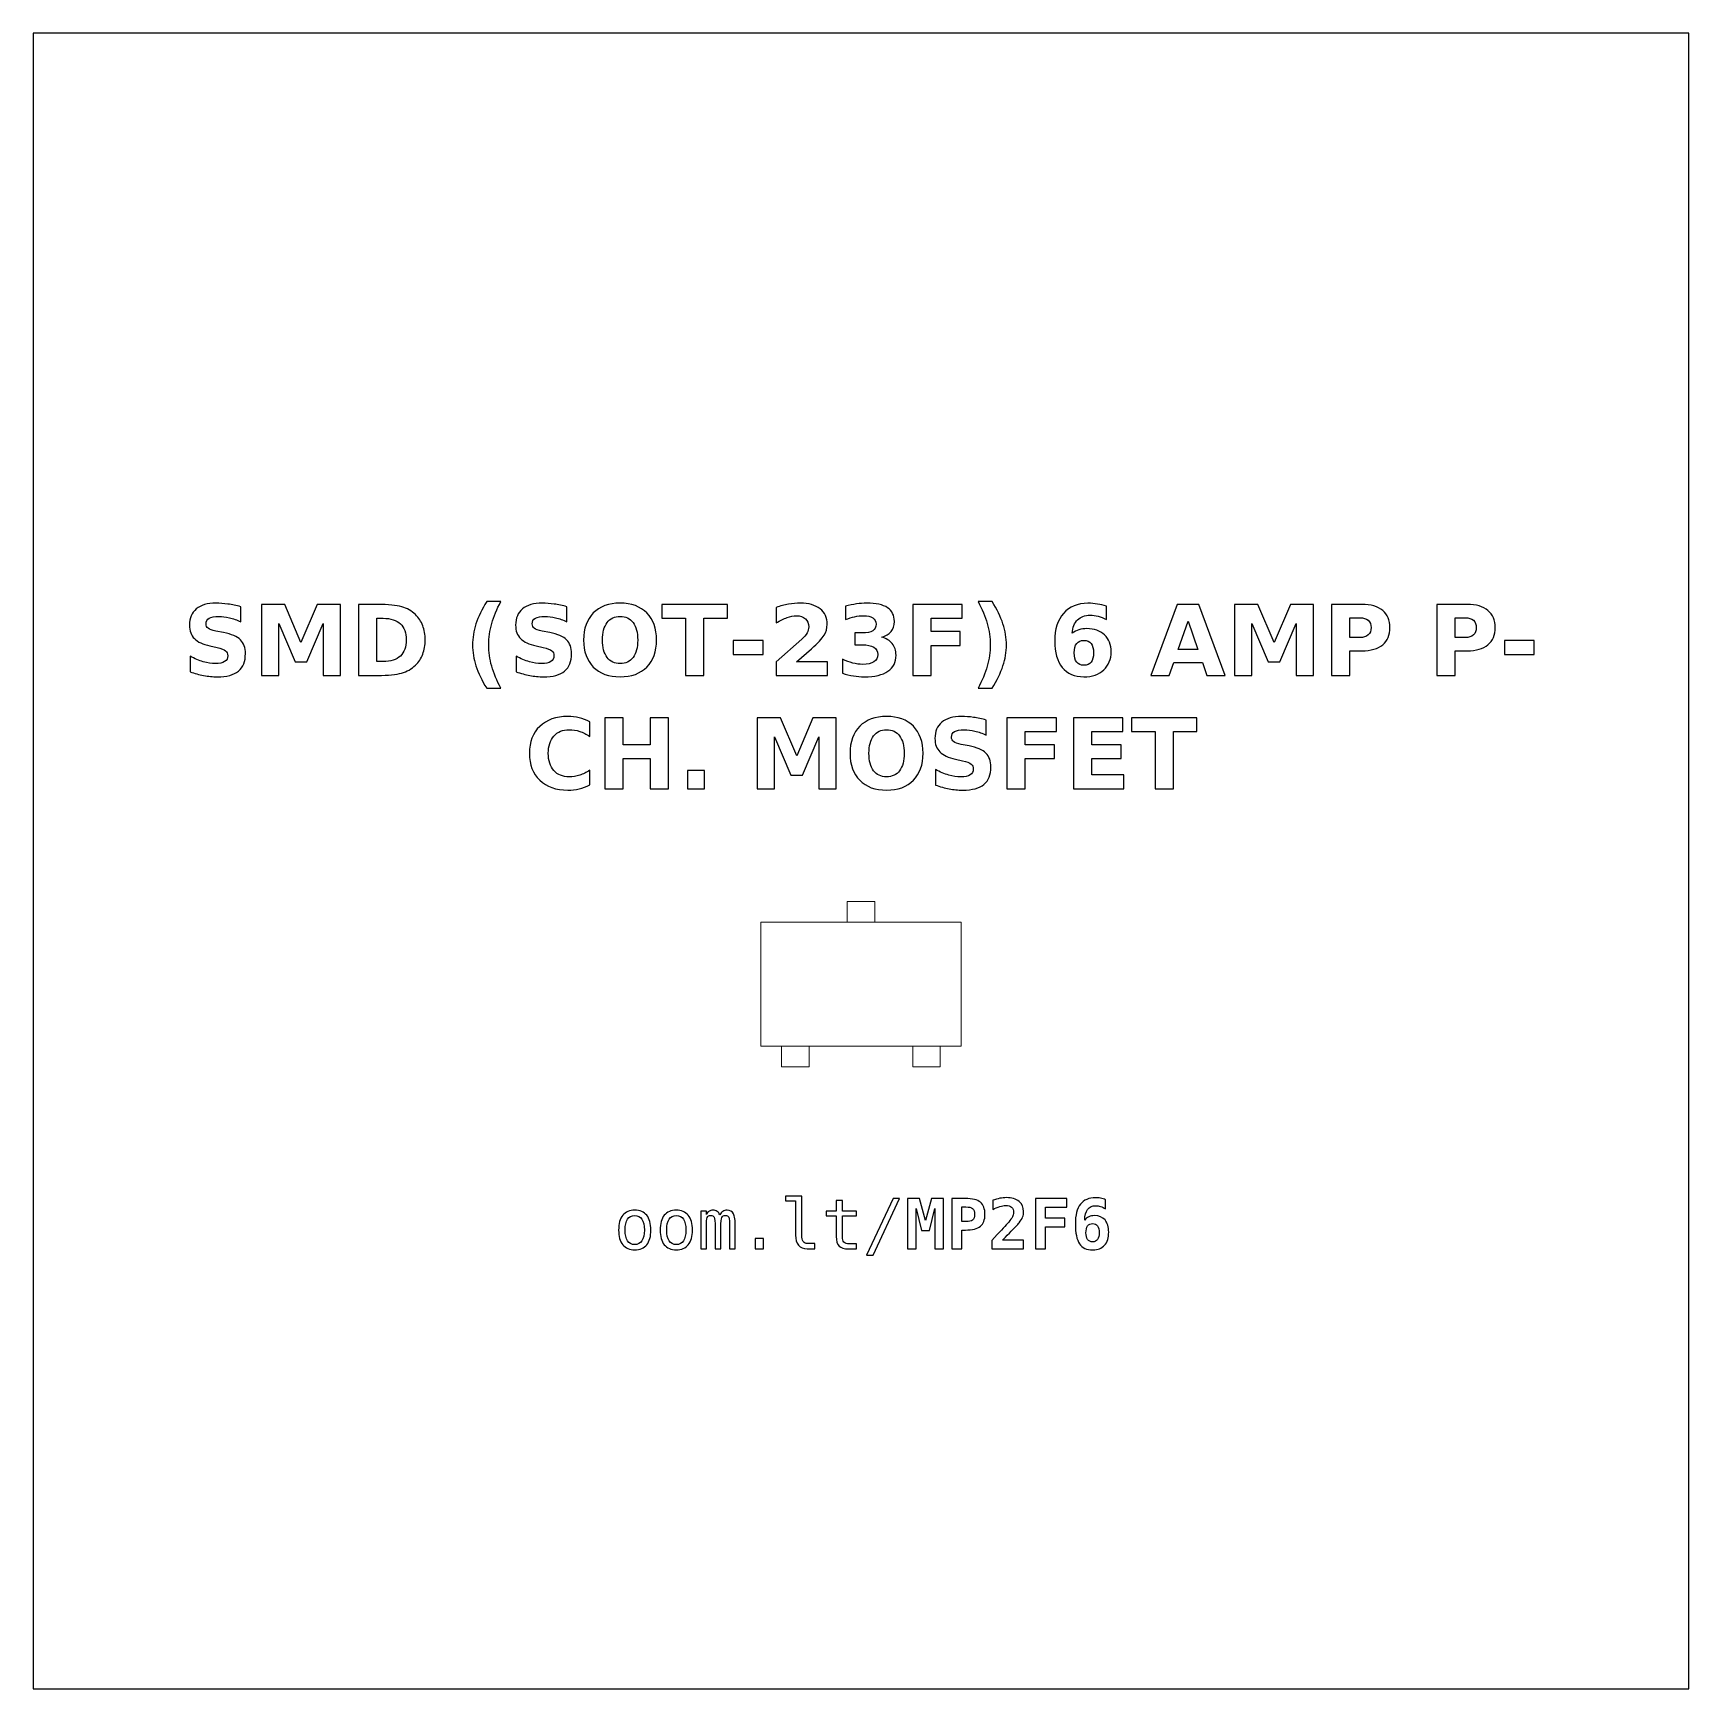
# Model space of a CAD drawing. Header units: centimetres. Extents: x -11.7 to -9.3, y -16.05 to -13.65.
import ezdxf

# ---------------------------------------------------------------- set-up
doc = ezdxf.new("R2010")
doc.units = ezdxf.units.CM
doc.header["$MEASUREMENT"] = 0
doc.layers.add('Layer 1', color=7, linetype='Continuous')

msp = doc.modelspace()

# ---------------------------------------------------------------- linework, layer by layer
at = {"layer": 'Layer 1', "color": 7}
msp.add_lwpolyline([(-11.7, -16.05), (-9.3, -16.05), (-9.3, -13.65), (-11.7, -13.65), (-11.7, -16.05)], close=True, dxfattribs=at)
at = {"layer": 'Layer 1', "color": 7, "lineweight": 9}
for points in [[(-10.52001, -14.93855), (-10.48001, -14.93855), (-10.48001, -14.90855), (-10.52001, -14.90855), (-10.52001, -14.93855)], [(-10.64501, -15.11855), (-10.35501, -15.11855), (-10.35501, -14.93855), (-10.64501, -14.93855), (-10.64501, -15.11855)], [(-10.61501, -15.14855), (-10.57501, -15.14855), (-10.57501, -15.11855), (-10.61501, -15.11855), (-10.61501, -15.14855)], [(-10.42501, -15.14855), (-10.38501, -15.14855), (-10.38501, -15.11855), (-10.42501, -15.11855), (-10.42501, -15.14855)]]:
    msp.add_lwpolyline(points, close=True, dxfattribs=at)
at = {"layer": 'Layer 1', "color": 250}
for points, knots in [([(-11.39899, -14.4814), (-11.39899, -14.4814), (-11.39899, -14.50315), (-11.39899, -14.50315), (-11.39899, -14.50315), (-11.40464, -14.50063), (-11.41016, -14.49873), (-11.41552, -14.49744), (-11.41552, -14.49744), (-11.42091, -14.49614), (-11.42599, -14.49551), (-11.43076, -14.49551), (-11.43076, -14.49551), (-11.43709, -14.49551), (-11.44179, -14.49638), (-11.44483, -14.49812), (-11.44483, -14.49812), (-11.44786, -14.49988), (-11.44937, -14.50259), (-11.44937, -14.50626), (-11.44937, -14.50626), (-11.44937, -14.50901), (-11.44836, -14.51117), (-11.44631, -14.5127), (-11.44631, -14.5127), (-11.44426, -14.51423), (-11.44055, -14.51557), (-11.43516, -14.51667), (-11.43516, -14.51667), (-11.43516, -14.51667), (-11.42387, -14.51893), (-11.42387, -14.51893), (-11.42387, -14.51893), (-11.41242, -14.52124), (-11.40431, -14.52472), (-11.39949, -14.52942), (-11.39949, -14.52942), (-11.39466, -14.5341), (-11.39224, -14.54076), (-11.39224, -14.54939), (-11.39224, -14.54939), (-11.39224, -14.56075), (-11.3956, -14.56919), (-11.40233, -14.57472), (-11.40233, -14.57472), (-11.40906, -14.58024), (-11.41933, -14.58302), (-11.43316, -14.58302), (-11.43316, -14.58302), (-11.4397, -14.58302), (-11.44624, -14.58241), (-11.4528, -14.58116), (-11.4528, -14.58116), (-11.45936, -14.57991), (-11.46595, -14.57808), (-11.47251, -14.57566), (-11.47251, -14.57566), (-11.47251, -14.57566), (-11.47251, -14.55327), (-11.47251, -14.55327), (-11.47251, -14.55327), (-11.46595, -14.55675), (-11.4596, -14.55938), (-11.45346, -14.56115), (-11.45346, -14.56115), (-11.44732, -14.56291), (-11.44142, -14.5638), (-11.43573, -14.5638), (-11.43573, -14.5638), (-11.42994, -14.5638), (-11.4255, -14.56284), (-11.42242, -14.56091), (-11.42242, -14.56091), (-11.41933, -14.55898), (-11.41781, -14.55623), (-11.41781, -14.55263), (-11.41781, -14.55263), (-11.41781, -14.54943), (-11.41884, -14.54694), (-11.42093, -14.5452), (-11.42093, -14.5452), (-11.42303, -14.54346), (-11.42719, -14.54189), (-11.43345, -14.54052), (-11.43345, -14.54052), (-11.43345, -14.54052), (-11.44372, -14.53824), (-11.44372, -14.53824), (-11.44372, -14.53824), (-11.454, -14.53603), (-11.46153, -14.53253), (-11.46628, -14.5277), (-11.46628, -14.5277), (-11.47103, -14.52288), (-11.4734, -14.51637), (-11.4734, -14.50821), (-11.4734, -14.50821), (-11.4734, -14.49795), (-11.47009, -14.49007), (-11.46348, -14.48457), (-11.46348, -14.48457), (-11.45687, -14.47904), (-11.44737, -14.47629), (-11.43495, -14.47629), (-11.43495, -14.47629), (-11.42931, -14.47629), (-11.4235, -14.47672), (-11.41752, -14.47756), (-11.41752, -14.47756), (-11.41155, -14.47841), (-11.40537, -14.47968), (-11.39899, -14.4814)], [0, 0, 0, 0, 0.0357143, 0.0357143, 0.0357143, 0.0357143, 0.0714286, 0.0714286, 0.0714286, 0.0714286, 0.1071429, 0.1071429, 0.1071429, 0.1071429, 0.1428571, 0.1428571, 0.1428571, 0.1428571, 0.1785714, 0.1785714, 0.1785714, 0.1785714, 0.2142857, 0.2142857, 0.2142857, 0.2142857, 0.25, 0.25, 0.25, 0.25, 0.2857143, 0.2857143, 0.2857143, 0.2857143, 0.3214286, 0.3214286, 0.3214286, 0.3214286, 0.3571429, 0.3571429, 0.3571429, 0.3571429, 0.3928571, 0.3928571, 0.3928571, 0.3928571, 0.4285714, 0.4285714, 0.4285714, 0.4285714, 0.4642857, 0.4642857, 0.4642857, 0.4642857, 0.5, 0.5, 0.5, 0.5, 0.5357143, 0.5357143, 0.5357143, 0.5357143, 0.5714286, 0.5714286, 0.5714286, 0.5714286, 0.6071429, 0.6071429, 0.6071429, 0.6071429, 0.6428571, 0.6428571, 0.6428571, 0.6428571, 0.6785714, 0.6785714, 0.6785714, 0.6785714, 0.7142857, 0.7142857, 0.7142857, 0.7142857, 0.75, 0.75, 0.75, 0.75, 0.7857143, 0.7857143, 0.7857143, 0.7857143, 0.8214286, 0.8214286, 0.8214286, 0.8214286, 0.8571429, 0.8571429, 0.8571429, 0.8571429, 0.8928571, 0.8928571, 0.8928571, 0.8928571, 0.9285714, 0.9285714, 0.9285714, 0.9285714, 0.9642857, 0.9642857, 0.9642857, 0.9642857, 1, 1, 1, 1]), ([(-11.36896, -14.47815), (-11.36896, -14.47815), (-11.33521, -14.47815), (-11.33521, -14.47815), (-11.33521, -14.47815), (-11.33521, -14.47815), (-11.31176, -14.53321), (-11.31176, -14.53321), (-11.31176, -14.53321), (-11.31176, -14.53321), (-11.2882, -14.47815), (-11.2882, -14.47815), (-11.2882, -14.47815), (-11.2882, -14.47815), (-11.25452, -14.47815), (-11.25452, -14.47815), (-11.25452, -14.47815), (-11.25452, -14.47815), (-11.25452, -14.58102), (-11.25452, -14.58102), (-11.25452, -14.58102), (-11.25452, -14.58102), (-11.27959, -14.58102), (-11.27959, -14.58102), (-11.27959, -14.58102), (-11.27959, -14.58102), (-11.27959, -14.50578), (-11.27959, -14.50578), (-11.27959, -14.50578), (-11.27959, -14.50578), (-11.3033, -14.56124), (-11.3033, -14.56124), (-11.3033, -14.56124), (-11.3033, -14.56124), (-11.32011, -14.56124), (-11.32011, -14.56124), (-11.32011, -14.56124), (-11.32011, -14.56124), (-11.34382, -14.50578), (-11.34382, -14.50578), (-11.34382, -14.50578), (-11.34382, -14.50578), (-11.34382, -14.58102), (-11.34382, -14.58102), (-11.34382, -14.58102), (-11.34382, -14.58102), (-11.36896, -14.58102), (-11.36896, -14.58102), (-11.36896, -14.58102), (-11.36896, -14.58102), (-11.36896, -14.47815), (-11.36896, -14.47815)], [0, 0, 0, 0, 0.0769231, 0.0769231, 0.0769231, 0.0769231, 0.1538462, 0.1538462, 0.1538462, 0.1538462, 0.2307692, 0.2307692, 0.2307692, 0.2307692, 0.3076923, 0.3076923, 0.3076923, 0.3076923, 0.3846154, 0.3846154, 0.3846154, 0.3846154, 0.4615385, 0.4615385, 0.4615385, 0.4615385, 0.5384615, 0.5384615, 0.5384615, 0.5384615, 0.6153846, 0.6153846, 0.6153846, 0.6153846, 0.6923077, 0.6923077, 0.6923077, 0.6923077, 0.7692308, 0.7692308, 0.7692308, 0.7692308, 0.8461538, 0.8461538, 0.8461538, 0.8461538, 0.9230769, 0.9230769, 0.9230769, 0.9230769, 1, 1, 1, 1]), ([(-11.22853, -14.47815), (-11.22853, -14.47815), (-11.20054, -14.47815), (-11.20054, -14.47815), (-11.20054, -14.47815), (-11.18493, -14.47815), (-11.17331, -14.47926), (-11.16567, -14.48149), (-11.16567, -14.48149), (-11.15802, -14.48372), (-11.15146, -14.48749), (-11.14598, -14.49283), (-11.14598, -14.49283), (-11.14116, -14.49746), (-11.13759, -14.50282), (-11.13523, -14.50889), (-11.13523, -14.50889), (-11.13291, -14.51493), (-11.13173, -14.5218), (-11.13173, -14.52949), (-11.13173, -14.52949), (-11.13173, -14.53725), (-11.13291, -14.54417), (-11.13523, -14.55026), (-11.13523, -14.55026), (-11.13759, -14.55635), (-11.14116, -14.56171), (-11.14598, -14.56634), (-11.14598, -14.56634), (-11.15151, -14.57168), (-11.15812, -14.57545), (-11.16583, -14.57768), (-11.16583, -14.57768), (-11.17355, -14.57991), (-11.18512, -14.58102), (-11.20054, -14.58102), (-11.20054, -14.58102), (-11.20054, -14.58102), (-11.22853, -14.58102), (-11.22853, -14.58102), (-11.22853, -14.58102), (-11.22853, -14.58102), (-11.22853, -14.47815), (-11.22853, -14.47815)], [0, 0, 0, 0, 0.0909091, 0.0909091, 0.0909091, 0.0909091, 0.1818182, 0.1818182, 0.1818182, 0.1818182, 0.2727273, 0.2727273, 0.2727273, 0.2727273, 0.3636364, 0.3636364, 0.3636364, 0.3636364, 0.4545455, 0.4545455, 0.4545455, 0.4545455, 0.5454545, 0.5454545, 0.5454545, 0.5454545, 0.6363636, 0.6363636, 0.6363636, 0.6363636, 0.7272727, 0.7272727, 0.7272727, 0.7272727, 0.8181818, 0.8181818, 0.8181818, 0.8181818, 0.9090909, 0.9090909, 0.9090909, 0.9090909, 1, 1, 1, 1]), ([(-11.02204, -14.59962), (-11.02204, -14.59962), (-11.0425, -14.59962), (-11.0425, -14.59962), (-11.0425, -14.59962), (-11.04953, -14.58829), (-11.05473, -14.57749), (-11.05807, -14.56726), (-11.05807, -14.56726), (-11.06143, -14.55705), (-11.0631, -14.54692), (-11.0631, -14.53685), (-11.0631, -14.53685), (-11.0631, -14.52679), (-11.06141, -14.5166), (-11.05805, -14.5063), (-11.05805, -14.5063), (-11.05466, -14.49598), (-11.04949, -14.48521), (-11.0425, -14.47394), (-11.0425, -14.47394), (-11.0425, -14.47394), (-11.02204, -14.47394), (-11.02204, -14.47394), (-11.02204, -14.47394), (-11.02792, -14.48483), (-11.03232, -14.49548), (-11.03526, -14.50588), (-11.03526, -14.50588), (-11.0382, -14.51627), (-11.03968, -14.52655), (-11.03968, -14.53671), (-11.03968, -14.53671), (-11.03968, -14.54687), (-11.03822, -14.55715), (-11.03531, -14.56759), (-11.03531, -14.56759), (-11.03239, -14.57801), (-11.02797, -14.58869), (-11.02204, -14.59962)], [0, 0, 0, 0, 0.1, 0.1, 0.1, 0.1, 0.2, 0.2, 0.2, 0.2, 0.3, 0.3, 0.3, 0.3, 0.4, 0.4, 0.4, 0.4, 0.5, 0.5, 0.5, 0.5, 0.6, 0.6, 0.6, 0.6, 0.7, 0.7, 0.7, 0.7, 0.8, 0.8, 0.8, 0.8, 0.9, 0.9, 0.9, 0.9, 1, 1, 1, 1]), ([(-10.9262, -14.4814), (-10.9262, -14.4814), (-10.9262, -14.50315), (-10.9262, -14.50315), (-10.9262, -14.50315), (-10.93185, -14.50063), (-10.93737, -14.49873), (-10.94273, -14.49744), (-10.94273, -14.49744), (-10.94812, -14.49614), (-10.9532, -14.49551), (-10.95797, -14.49551), (-10.95797, -14.49551), (-10.9643, -14.49551), (-10.969, -14.49638), (-10.97204, -14.49812), (-10.97204, -14.49812), (-10.97507, -14.49988), (-10.97658, -14.50259), (-10.97658, -14.50626), (-10.97658, -14.50626), (-10.97658, -14.50901), (-10.97557, -14.51117), (-10.97352, -14.5127), (-10.97352, -14.5127), (-10.97147, -14.51423), (-10.96776, -14.51557), (-10.96237, -14.51667), (-10.96237, -14.51667), (-10.96237, -14.51667), (-10.95108, -14.51893), (-10.95108, -14.51893), (-10.95108, -14.51893), (-10.93963, -14.52124), (-10.93152, -14.52472), (-10.9267, -14.52942), (-10.9267, -14.52942), (-10.92187, -14.5341), (-10.91945, -14.54076), (-10.91945, -14.54939), (-10.91945, -14.54939), (-10.91945, -14.56075), (-10.92281, -14.56919), (-10.92954, -14.57472), (-10.92954, -14.57472), (-10.93627, -14.58024), (-10.94654, -14.58302), (-10.96037, -14.58302), (-10.96037, -14.58302), (-10.96691, -14.58302), (-10.97345, -14.58241), (-10.98001, -14.58116), (-10.98001, -14.58116), (-10.98657, -14.57991), (-10.99316, -14.57808), (-10.99972, -14.57566), (-10.99972, -14.57566), (-10.99972, -14.57566), (-10.99972, -14.55327), (-10.99972, -14.55327), (-10.99972, -14.55327), (-10.99316, -14.55675), (-10.98681, -14.55938), (-10.98067, -14.56115), (-10.98067, -14.56115), (-10.97453, -14.56291), (-10.96863, -14.5638), (-10.96294, -14.5638), (-10.96294, -14.5638), (-10.95715, -14.5638), (-10.95271, -14.56284), (-10.94963, -14.56091), (-10.94963, -14.56091), (-10.94654, -14.55898), (-10.94502, -14.55623), (-10.94502, -14.55263), (-10.94502, -14.55263), (-10.94502, -14.54943), (-10.94605, -14.54694), (-10.94814, -14.5452), (-10.94814, -14.5452), (-10.95024, -14.54346), (-10.9544, -14.54189), (-10.96066, -14.54052), (-10.96066, -14.54052), (-10.96066, -14.54052), (-10.97093, -14.53824), (-10.97093, -14.53824), (-10.97093, -14.53824), (-10.98121, -14.53603), (-10.98874, -14.53253), (-10.99349, -14.5277), (-10.99349, -14.5277), (-10.99824, -14.52288), (-11.00061, -14.51637), (-11.00061, -14.50821), (-11.00061, -14.50821), (-11.00061, -14.49795), (-10.9973, -14.49007), (-10.99069, -14.48457), (-10.99069, -14.48457), (-10.98408, -14.47904), (-10.97458, -14.47629), (-10.96216, -14.47629), (-10.96216, -14.47629), (-10.95652, -14.47629), (-10.95071, -14.47672), (-10.94473, -14.47756), (-10.94473, -14.47756), (-10.93876, -14.47841), (-10.93258, -14.47968), (-10.9262, -14.4814)], [0, 0, 0, 0, 0.0357143, 0.0357143, 0.0357143, 0.0357143, 0.0714286, 0.0714286, 0.0714286, 0.0714286, 0.1071429, 0.1071429, 0.1071429, 0.1071429, 0.1428571, 0.1428571, 0.1428571, 0.1428571, 0.1785714, 0.1785714, 0.1785714, 0.1785714, 0.2142857, 0.2142857, 0.2142857, 0.2142857, 0.25, 0.25, 0.25, 0.25, 0.2857143, 0.2857143, 0.2857143, 0.2857143, 0.3214286, 0.3214286, 0.3214286, 0.3214286, 0.3571429, 0.3571429, 0.3571429, 0.3571429, 0.3928571, 0.3928571, 0.3928571, 0.3928571, 0.4285714, 0.4285714, 0.4285714, 0.4285714, 0.4642857, 0.4642857, 0.4642857, 0.4642857, 0.5, 0.5, 0.5, 0.5, 0.5357143, 0.5357143, 0.5357143, 0.5357143, 0.5714286, 0.5714286, 0.5714286, 0.5714286, 0.6071429, 0.6071429, 0.6071429, 0.6071429, 0.6428571, 0.6428571, 0.6428571, 0.6428571, 0.6785714, 0.6785714, 0.6785714, 0.6785714, 0.7142857, 0.7142857, 0.7142857, 0.7142857, 0.75, 0.75, 0.75, 0.75, 0.7857143, 0.7857143, 0.7857143, 0.7857143, 0.8214286, 0.8214286, 0.8214286, 0.8214286, 0.8571429, 0.8571429, 0.8571429, 0.8571429, 0.8928571, 0.8928571, 0.8928571, 0.8928571, 0.9285714, 0.9285714, 0.9285714, 0.9285714, 0.9642857, 0.9642857, 0.9642857, 0.9642857, 1, 1, 1, 1]), ([(-10.84918, -14.47629), (-10.83265, -14.47629), (-10.81969, -14.48102), (-10.81033, -14.4905), (-10.81033, -14.4905), (-10.80095, -14.49995), (-10.79627, -14.513), (-10.79627, -14.52968), (-10.79627, -14.52968), (-10.79627, -14.54631), (-10.80095, -14.55936), (-10.81033, -14.56881), (-10.81033, -14.56881), (-10.81969, -14.57829), (-10.83265, -14.58302), (-10.84918, -14.58302), (-10.84918, -14.58302), (-10.86567, -14.58302), (-10.8786, -14.57829), (-10.88801, -14.56881), (-10.88801, -14.56881), (-10.89739, -14.55936), (-10.9021, -14.54631), (-10.9021, -14.52968), (-10.9021, -14.52968), (-10.9021, -14.513), (-10.89739, -14.49995), (-10.88801, -14.4905), (-10.88801, -14.4905), (-10.8786, -14.48102), (-10.86567, -14.47629), (-10.84918, -14.47629)], [0, 0, 0, 0, 0.125, 0.125, 0.125, 0.125, 0.25, 0.25, 0.25, 0.25, 0.375, 0.375, 0.375, 0.375, 0.5, 0.5, 0.5, 0.5, 0.625, 0.625, 0.625, 0.625, 0.75, 0.75, 0.75, 0.75, 0.875, 0.875, 0.875, 0.875, 1, 1, 1, 1]), ([(-10.84918, -14.49551), (-10.85727, -14.49551), (-10.86353, -14.49849), (-10.868, -14.50447), (-10.868, -14.50447), (-10.87244, -14.51044), (-10.87468, -14.51884), (-10.87468, -14.52968), (-10.87468, -14.52968), (-10.87468, -14.5405), (-10.87244, -14.54887), (-10.868, -14.55484), (-10.868, -14.55484), (-10.86353, -14.56082), (-10.85727, -14.5638), (-10.84918, -14.5638), (-10.84918, -14.5638), (-10.84104, -14.5638), (-10.83477, -14.56082), (-10.8303, -14.55484), (-10.8303, -14.55484), (-10.82585, -14.54887), (-10.82362, -14.5405), (-10.82362, -14.52968), (-10.82362, -14.52968), (-10.82362, -14.51884), (-10.82585, -14.51044), (-10.8303, -14.50447), (-10.8303, -14.50447), (-10.83477, -14.49849), (-10.84104, -14.49551), (-10.84918, -14.49551)], [0, 0, 0, 0, 0.125, 0.125, 0.125, 0.125, 0.25, 0.25, 0.25, 0.25, 0.375, 0.375, 0.375, 0.375, 0.5, 0.5, 0.5, 0.5, 0.625, 0.625, 0.625, 0.625, 0.75, 0.75, 0.75, 0.75, 0.875, 0.875, 0.875, 0.875, 1, 1, 1, 1]), ([(-10.78848, -14.47815), (-10.78848, -14.47815), (-10.69368, -14.47815), (-10.69368, -14.47815), (-10.69368, -14.47815), (-10.69368, -14.47815), (-10.69368, -14.49821), (-10.69368, -14.49821), (-10.69368, -14.49821), (-10.69368, -14.49821), (-10.72778, -14.49821), (-10.72778, -14.49821), (-10.72778, -14.49821), (-10.72778, -14.49821), (-10.72778, -14.58102), (-10.72778, -14.58102), (-10.72778, -14.58102), (-10.72778, -14.58102), (-10.75431, -14.58102), (-10.75431, -14.58102), (-10.75431, -14.58102), (-10.75431, -14.58102), (-10.75431, -14.49821), (-10.75431, -14.49821), (-10.75431, -14.49821), (-10.75431, -14.49821), (-10.78848, -14.49821), (-10.78848, -14.49821), (-10.78848, -14.49821), (-10.78848, -14.49821), (-10.78848, -14.47815), (-10.78848, -14.47815)], [0, 0, 0, 0, 0.125, 0.125, 0.125, 0.125, 0.25, 0.25, 0.25, 0.25, 0.375, 0.375, 0.375, 0.375, 0.5, 0.5, 0.5, 0.5, 0.625, 0.625, 0.625, 0.625, 0.75, 0.75, 0.75, 0.75, 0.875, 0.875, 0.875, 0.875, 1, 1, 1, 1]), ([(-10.59368, -14.56152), (-10.59368, -14.56152), (-10.5484, -14.56152), (-10.5484, -14.56152), (-10.5484, -14.56152), (-10.5484, -14.56152), (-10.5484, -14.58102), (-10.5484, -14.58102), (-10.5484, -14.58102), (-10.5484, -14.58102), (-10.62317, -14.58102), (-10.62317, -14.58102), (-10.62317, -14.58102), (-10.62317, -14.58102), (-10.62317, -14.56152), (-10.62317, -14.56152), (-10.62317, -14.56152), (-10.62317, -14.56152), (-10.58561, -14.52839), (-10.58561, -14.52839), (-10.58561, -14.52839), (-10.58225, -14.52535), (-10.57978, -14.52239), (-10.57818, -14.5195), (-10.57818, -14.5195), (-10.57656, -14.5166), (-10.57576, -14.51359), (-10.57576, -14.51046), (-10.57576, -14.51046), (-10.57576, -14.50564), (-10.57738, -14.50176), (-10.58062, -14.49882), (-10.58062, -14.49882), (-10.58385, -14.49588), (-10.58815, -14.49443), (-10.59354, -14.49443), (-10.59354, -14.49443), (-10.59767, -14.49443), (-10.60219, -14.49532), (-10.60711, -14.49708), (-10.60711, -14.49708), (-10.61202, -14.49885), (-10.61729, -14.50148), (-10.62289, -14.50496), (-10.62289, -14.50496), (-10.62289, -14.50496), (-10.62289, -14.48236), (-10.62289, -14.48236), (-10.62289, -14.48236), (-10.61691, -14.48039), (-10.61101, -14.47888), (-10.60518, -14.47785), (-10.60518, -14.47785), (-10.59934, -14.47681), (-10.59363, -14.47629), (-10.58801, -14.47629), (-10.58801, -14.47629), (-10.57571, -14.47629), (-10.56614, -14.479), (-10.55932, -14.48443), (-10.55932, -14.48443), (-10.5525, -14.48984), (-10.54909, -14.49739), (-10.54909, -14.5071), (-10.54909, -14.5071), (-10.54909, -14.5127), (-10.55054, -14.51792), (-10.55344, -14.52277), (-10.55344, -14.52277), (-10.55633, -14.52761), (-10.56242, -14.5341), (-10.57169, -14.54224), (-10.57169, -14.54224), (-10.57169, -14.54224), (-10.59368, -14.56152), (-10.59368, -14.56152)], [0, 0, 0, 0, 0.0526316, 0.0526316, 0.0526316, 0.0526316, 0.1052632, 0.1052632, 0.1052632, 0.1052632, 0.1578947, 0.1578947, 0.1578947, 0.1578947, 0.2105263, 0.2105263, 0.2105263, 0.2105263, 0.2631579, 0.2631579, 0.2631579, 0.2631579, 0.3157895, 0.3157895, 0.3157895, 0.3157895, 0.3684211, 0.3684211, 0.3684211, 0.3684211, 0.4210526, 0.4210526, 0.4210526, 0.4210526, 0.4736842, 0.4736842, 0.4736842, 0.4736842, 0.5263158, 0.5263158, 0.5263158, 0.5263158, 0.5789474, 0.5789474, 0.5789474, 0.5789474, 0.6315789, 0.6315789, 0.6315789, 0.6315789, 0.6842105, 0.6842105, 0.6842105, 0.6842105, 0.7368421, 0.7368421, 0.7368421, 0.7368421, 0.7894737, 0.7894737, 0.7894737, 0.7894737, 0.8421053, 0.8421053, 0.8421053, 0.8421053, 0.8947368, 0.8947368, 0.8947368, 0.8947368, 0.9473684, 0.9473684, 0.9473684, 0.9473684, 1, 1, 1, 1]), ([(-10.47042, -14.52554), (-10.4635, -14.52733), (-10.45821, -14.53046), (-10.45461, -14.53488), (-10.45461, -14.53488), (-10.45101, -14.53932), (-10.4492, -14.54494), (-10.4492, -14.55179), (-10.4492, -14.55179), (-10.4492, -14.56199), (-10.45311, -14.56975), (-10.46091, -14.57507), (-10.46091, -14.57507), (-10.46872, -14.58036), (-10.48011, -14.58302), (-10.49509, -14.58302), (-10.49509, -14.58302), (-10.50038, -14.58302), (-10.50567, -14.5826), (-10.51099, -14.58175), (-10.51099, -14.58175), (-10.51628, -14.5809), (-10.52152, -14.57961), (-10.52672, -14.57792), (-10.52672, -14.57792), (-10.52672, -14.57792), (-10.52672, -14.55745), (-10.52672, -14.55745), (-10.52672, -14.55745), (-10.52176, -14.55992), (-10.51684, -14.56181), (-10.51195, -14.56308), (-10.51195, -14.56308), (-10.50706, -14.56432), (-10.50224, -14.56496), (-10.49751, -14.56496), (-10.49751, -14.56496), (-10.49048, -14.56496), (-10.48509, -14.56373), (-10.48135, -14.56131), (-10.48135, -14.56131), (-10.47761, -14.55887), (-10.47573, -14.55539), (-10.47573, -14.55082), (-10.47573, -14.55082), (-10.47573, -14.54614), (-10.47766, -14.54259), (-10.48149, -14.54019), (-10.48149, -14.54019), (-10.48533, -14.53777), (-10.49099, -14.53657), (-10.49847, -14.53657), (-10.49847, -14.53657), (-10.49847, -14.53657), (-10.50908, -14.53657), (-10.50908, -14.53657), (-10.50908, -14.53657), (-10.50908, -14.53657), (-10.50908, -14.51947), (-10.50908, -14.51947), (-10.50908, -14.51947), (-10.50908, -14.51947), (-10.49793, -14.51947), (-10.49793, -14.51947), (-10.49793, -14.51947), (-10.49125, -14.51947), (-10.48631, -14.51844), (-10.48305, -14.51634), (-10.48305, -14.51634), (-10.47978, -14.51425), (-10.47815, -14.51108), (-10.47815, -14.50682), (-10.47815, -14.50682), (-10.47815, -14.50287), (-10.47973, -14.49981), (-10.4829, -14.49767), (-10.4829, -14.49767), (-10.48608, -14.49551), (-10.49055, -14.49443), (-10.49633, -14.49443), (-10.49633, -14.49443), (-10.50061, -14.49443), (-10.50492, -14.4949), (-10.50929, -14.49586), (-10.50929, -14.49586), (-10.51364, -14.49682), (-10.51797, -14.49826), (-10.5223, -14.50014), (-10.5223, -14.50014), (-10.5223, -14.50014), (-10.5223, -14.48071), (-10.5223, -14.48071), (-10.5223, -14.48071), (-10.51705, -14.47923), (-10.51188, -14.47813), (-10.50673, -14.4774), (-10.50673, -14.4774), (-10.50158, -14.47667), (-10.49655, -14.47629), (-10.49158, -14.47629), (-10.49158, -14.47629), (-10.47822, -14.47629), (-10.46821, -14.47848), (-10.46157, -14.48288), (-10.46157, -14.48288), (-10.45494, -14.48725), (-10.45163, -14.49386), (-10.45163, -14.50268), (-10.45163, -14.50268), (-10.45163, -14.50868), (-10.4532, -14.51362), (-10.45638, -14.51745), (-10.45638, -14.51745), (-10.45955, -14.52128), (-10.46423, -14.52399), (-10.47042, -14.52554)], [0, 0, 0, 0, 0.0344828, 0.0344828, 0.0344828, 0.0344828, 0.0689655, 0.0689655, 0.0689655, 0.0689655, 0.1034483, 0.1034483, 0.1034483, 0.1034483, 0.137931, 0.137931, 0.137931, 0.137931, 0.1724138, 0.1724138, 0.1724138, 0.1724138, 0.2068966, 0.2068966, 0.2068966, 0.2068966, 0.2413793, 0.2413793, 0.2413793, 0.2413793, 0.2758621, 0.2758621, 0.2758621, 0.2758621, 0.3103448, 0.3103448, 0.3103448, 0.3103448, 0.3448276, 0.3448276, 0.3448276, 0.3448276, 0.3793103, 0.3793103, 0.3793103, 0.3793103, 0.4137931, 0.4137931, 0.4137931, 0.4137931, 0.4482759, 0.4482759, 0.4482759, 0.4482759, 0.4827586, 0.4827586, 0.4827586, 0.4827586, 0.5172414, 0.5172414, 0.5172414, 0.5172414, 0.5517241, 0.5517241, 0.5517241, 0.5517241, 0.5862069, 0.5862069, 0.5862069, 0.5862069, 0.6206897, 0.6206897, 0.6206897, 0.6206897, 0.6551724, 0.6551724, 0.6551724, 0.6551724, 0.6896552, 0.6896552, 0.6896552, 0.6896552, 0.7241379, 0.7241379, 0.7241379, 0.7241379, 0.7586207, 0.7586207, 0.7586207, 0.7586207, 0.7931034, 0.7931034, 0.7931034, 0.7931034, 0.8275862, 0.8275862, 0.8275862, 0.8275862, 0.862069, 0.862069, 0.862069, 0.862069, 0.8965517, 0.8965517, 0.8965517, 0.8965517, 0.9310345, 0.9310345, 0.9310345, 0.9310345, 0.9655172, 0.9655172, 0.9655172, 0.9655172, 1, 1, 1, 1]), ([(-10.425, -14.47815), (-10.425, -14.47815), (-10.35341, -14.47815), (-10.35341, -14.47815), (-10.35341, -14.47815), (-10.35341, -14.47815), (-10.35341, -14.49821), (-10.35341, -14.49821), (-10.35341, -14.49821), (-10.35341, -14.49821), (-10.39847, -14.49821), (-10.39847, -14.49821), (-10.39847, -14.49821), (-10.39847, -14.49821), (-10.39847, -14.51736), (-10.39847, -14.51736), (-10.39847, -14.51736), (-10.39847, -14.51736), (-10.35609, -14.51736), (-10.35609, -14.51736), (-10.35609, -14.51736), (-10.35609, -14.51736), (-10.35609, -14.53742), (-10.35609, -14.53742), (-10.35609, -14.53742), (-10.35609, -14.53742), (-10.39847, -14.53742), (-10.39847, -14.53742), (-10.39847, -14.53742), (-10.39847, -14.53742), (-10.39847, -14.58102), (-10.39847, -14.58102), (-10.39847, -14.58102), (-10.39847, -14.58102), (-10.425, -14.58102), (-10.425, -14.58102), (-10.425, -14.58102), (-10.425, -14.58102), (-10.425, -14.47815), (-10.425, -14.47815)], [0, 0, 0, 0, 0.1, 0.1, 0.1, 0.1, 0.2, 0.2, 0.2, 0.2, 0.3, 0.3, 0.3, 0.3, 0.4, 0.4, 0.4, 0.4, 0.5, 0.5, 0.5, 0.5, 0.6, 0.6, 0.6, 0.6, 0.7, 0.7, 0.7, 0.7, 0.8, 0.8, 0.8, 0.8, 0.9, 0.9, 0.9, 0.9, 1, 1, 1, 1]), ([(-10.33027, -14.59962), (-10.32439, -14.58869), (-10.31997, -14.57801), (-10.31703, -14.56759), (-10.31703, -14.56759), (-10.31409, -14.55715), (-10.31263, -14.54687), (-10.31263, -14.53671), (-10.31263, -14.53671), (-10.31263, -14.52655), (-10.31409, -14.51627), (-10.31703, -14.50588), (-10.31703, -14.50588), (-10.31997, -14.49548), (-10.32439, -14.48483), (-10.33027, -14.47394), (-10.33027, -14.47394), (-10.33027, -14.47394), (-10.30981, -14.47394), (-10.30981, -14.47394), (-10.30981, -14.47394), (-10.30283, -14.48521), (-10.29765, -14.49598), (-10.29426, -14.5063), (-10.29426, -14.5063), (-10.2909, -14.5166), (-10.28921, -14.52679), (-10.28921, -14.53685), (-10.28921, -14.53685), (-10.28921, -14.54692), (-10.29088, -14.55705), (-10.29424, -14.56726), (-10.29424, -14.56726), (-10.29758, -14.57749), (-10.30278, -14.58829), (-10.30981, -14.59962), (-10.30981, -14.59962), (-10.30981, -14.59962), (-10.33027, -14.59962), (-10.33027, -14.59962)], [0, 0, 0, 0, 0.1, 0.1, 0.1, 0.1, 0.2, 0.2, 0.2, 0.2, 0.3, 0.3, 0.3, 0.3, 0.4, 0.4, 0.4, 0.4, 0.5, 0.5, 0.5, 0.5, 0.6, 0.6, 0.6, 0.6, 0.7, 0.7, 0.7, 0.7, 0.8, 0.8, 0.8, 0.8, 0.9, 0.9, 0.9, 0.9, 1, 1, 1, 1]), ([(-10.1441, -14.48083), (-10.1441, -14.48083), (-10.1441, -14.49986), (-10.1441, -14.49986), (-10.1441, -14.49986), (-10.14847, -14.49779), (-10.15256, -14.49626), (-10.15642, -14.49527), (-10.15642, -14.49527), (-10.16028, -14.49428), (-10.16406, -14.49379), (-10.16773, -14.49379), (-10.16773, -14.49379), (-10.17564, -14.49379), (-10.18177, -14.49598), (-10.18619, -14.50038), (-10.18619, -14.50038), (-10.19059, -14.50475), (-10.19318, -14.51126), (-10.19391, -14.5199), (-10.19391, -14.5199), (-10.19088, -14.51766), (-10.18758, -14.51597), (-10.18405, -14.51484), (-10.18405, -14.51484), (-10.18053, -14.51371), (-10.17667, -14.51315), (-10.17248, -14.51315), (-10.17248, -14.51315), (-10.16197, -14.51315), (-10.15348, -14.51623), (-10.14704, -14.52239), (-10.14704, -14.52239), (-10.14057, -14.52853), (-10.13735, -14.53659), (-10.13735, -14.54657), (-10.13735, -14.54657), (-10.13735, -14.5576), (-10.14095, -14.56642), (-10.14817, -14.57307), (-10.14817, -14.57307), (-10.15536, -14.5797), (-10.16505, -14.58302), (-10.17716, -14.58302), (-10.17716, -14.58302), (-10.19052, -14.58302), (-10.20087, -14.5785), (-10.20821, -14.56947), (-10.20821, -14.56947), (-10.21552, -14.56046), (-10.21919, -14.54765), (-10.21919, -14.53107), (-10.21919, -14.53107), (-10.21919, -14.51409), (-10.21491, -14.50073), (-10.20635, -14.49102), (-10.20635, -14.49102), (-10.19777, -14.4813), (-10.18603, -14.47643), (-10.1711, -14.47643), (-10.1711, -14.47643), (-10.16637, -14.47643), (-10.16178, -14.47681), (-10.15731, -14.47754), (-10.15731, -14.47754), (-10.15287, -14.47827), (-10.14847, -14.47937), (-10.1441, -14.48083)], [0, 0, 0, 0, 0.0588235, 0.0588235, 0.0588235, 0.0588235, 0.1176471, 0.1176471, 0.1176471, 0.1176471, 0.1764706, 0.1764706, 0.1764706, 0.1764706, 0.2352941, 0.2352941, 0.2352941, 0.2352941, 0.2941176, 0.2941176, 0.2941176, 0.2941176, 0.3529412, 0.3529412, 0.3529412, 0.3529412, 0.4117647, 0.4117647, 0.4117647, 0.4117647, 0.4705882, 0.4705882, 0.4705882, 0.4705882, 0.5294118, 0.5294118, 0.5294118, 0.5294118, 0.5882353, 0.5882353, 0.5882353, 0.5882353, 0.6470588, 0.6470588, 0.6470588, 0.6470588, 0.7058824, 0.7058824, 0.7058824, 0.7058824, 0.7647059, 0.7647059, 0.7647059, 0.7647059, 0.8235294, 0.8235294, 0.8235294, 0.8235294, 0.8823529, 0.8823529, 0.8823529, 0.8823529, 0.9411765, 0.9411765, 0.9411765, 0.9411765, 1, 1, 1, 1]), ([(-10.00524, -14.5623), (-10.00524, -14.5623), (-10.04673, -14.5623), (-10.04673, -14.5623), (-10.04673, -14.5623), (-10.04673, -14.5623), (-10.05327, -14.58102), (-10.05327, -14.58102), (-10.05327, -14.58102), (-10.05327, -14.58102), (-10.07994, -14.58102), (-10.07994, -14.58102), (-10.07994, -14.58102), (-10.07994, -14.58102), (-10.04184, -14.47815), (-10.04184, -14.47815), (-10.04184, -14.47815), (-10.04184, -14.47815), (-10.01021, -14.47815), (-10.01021, -14.47815), (-10.01021, -14.47815), (-10.01021, -14.47815), (-9.97211, -14.58102), (-9.97211, -14.58102), (-9.97211, -14.58102), (-9.97211, -14.58102), (-9.99878, -14.58102), (-9.99878, -14.58102), (-9.99878, -14.58102), (-9.99878, -14.58102), (-10.00524, -14.5623), (-10.00524, -14.5623)], [0, 0, 0, 0, 0.125, 0.125, 0.125, 0.125, 0.25, 0.25, 0.25, 0.25, 0.375, 0.375, 0.375, 0.375, 0.5, 0.5, 0.5, 0.5, 0.625, 0.625, 0.625, 0.625, 0.75, 0.75, 0.75, 0.75, 0.875, 0.875, 0.875, 0.875, 1, 1, 1, 1]), ([(-9.95844, -14.47815), (-9.95844, -14.47815), (-9.92469, -14.47815), (-9.92469, -14.47815), (-9.92469, -14.47815), (-9.92469, -14.47815), (-9.90124, -14.53321), (-9.90124, -14.53321), (-9.90124, -14.53321), (-9.90124, -14.53321), (-9.87768, -14.47815), (-9.87768, -14.47815), (-9.87768, -14.47815), (-9.87768, -14.47815), (-9.844, -14.47815), (-9.844, -14.47815), (-9.844, -14.47815), (-9.844, -14.47815), (-9.844, -14.58102), (-9.844, -14.58102), (-9.844, -14.58102), (-9.844, -14.58102), (-9.86907, -14.58102), (-9.86907, -14.58102), (-9.86907, -14.58102), (-9.86907, -14.58102), (-9.86907, -14.50578), (-9.86907, -14.50578), (-9.86907, -14.50578), (-9.86907, -14.50578), (-9.89278, -14.56124), (-9.89278, -14.56124), (-9.89278, -14.56124), (-9.89278, -14.56124), (-9.90959, -14.56124), (-9.90959, -14.56124), (-9.90959, -14.56124), (-9.90959, -14.56124), (-9.9333, -14.50578), (-9.9333, -14.50578), (-9.9333, -14.50578), (-9.9333, -14.50578), (-9.9333, -14.58102), (-9.9333, -14.58102), (-9.9333, -14.58102), (-9.9333, -14.58102), (-9.95844, -14.58102), (-9.95844, -14.58102), (-9.95844, -14.58102), (-9.95844, -14.58102), (-9.95844, -14.47815), (-9.95844, -14.47815)], [0, 0, 0, 0, 0.0769231, 0.0769231, 0.0769231, 0.0769231, 0.1538462, 0.1538462, 0.1538462, 0.1538462, 0.2307692, 0.2307692, 0.2307692, 0.2307692, 0.3076923, 0.3076923, 0.3076923, 0.3076923, 0.3846154, 0.3846154, 0.3846154, 0.3846154, 0.4615385, 0.4615385, 0.4615385, 0.4615385, 0.5384615, 0.5384615, 0.5384615, 0.5384615, 0.6153846, 0.6153846, 0.6153846, 0.6153846, 0.6923077, 0.6923077, 0.6923077, 0.6923077, 0.7692308, 0.7692308, 0.7692308, 0.7692308, 0.8461538, 0.8461538, 0.8461538, 0.8461538, 0.9230769, 0.9230769, 0.9230769, 0.9230769, 1, 1, 1, 1]), ([(-9.81801, -14.47815), (-9.81801, -14.47815), (-9.77399, -14.47815), (-9.77399, -14.47815), (-9.77399, -14.47815), (-9.76089, -14.47815), (-9.75084, -14.48107), (-9.74383, -14.48688), (-9.74383, -14.48688), (-9.73683, -14.49269), (-9.73332, -14.50096), (-9.73332, -14.51171), (-9.73332, -14.51171), (-9.73332, -14.52248), (-9.73683, -14.53078), (-9.74383, -14.53659), (-9.74383, -14.53659), (-9.75084, -14.5424), (-9.76089, -14.54532), (-9.77399, -14.54532), (-9.77399, -14.54532), (-9.77399, -14.54532), (-9.79148, -14.54532), (-9.79148, -14.54532), (-9.79148, -14.54532), (-9.79148, -14.54532), (-9.79148, -14.58102), (-9.79148, -14.58102), (-9.79148, -14.58102), (-9.79148, -14.58102), (-9.81801, -14.58102), (-9.81801, -14.58102), (-9.81801, -14.58102), (-9.81801, -14.58102), (-9.81801, -14.47815), (-9.81801, -14.47815)], [0, 0, 0, 0, 0.1111111, 0.1111111, 0.1111111, 0.1111111, 0.2222222, 0.2222222, 0.2222222, 0.2222222, 0.3333333, 0.3333333, 0.3333333, 0.3333333, 0.4444444, 0.4444444, 0.4444444, 0.4444444, 0.5555556, 0.5555556, 0.5555556, 0.5555556, 0.6666667, 0.6666667, 0.6666667, 0.6666667, 0.7777778, 0.7777778, 0.7777778, 0.7777778, 0.8888889, 0.8888889, 0.8888889, 0.8888889, 1, 1, 1, 1]), ([(-9.66547, -14.47815), (-9.66547, -14.47815), (-9.62145, -14.47815), (-9.62145, -14.47815), (-9.62145, -14.47815), (-9.60835, -14.47815), (-9.5983, -14.48107), (-9.59129, -14.48688), (-9.59129, -14.48688), (-9.58429, -14.49269), (-9.58078, -14.50096), (-9.58078, -14.51171), (-9.58078, -14.51171), (-9.58078, -14.52248), (-9.58429, -14.53078), (-9.59129, -14.53659), (-9.59129, -14.53659), (-9.5983, -14.5424), (-9.60835, -14.54532), (-9.62145, -14.54532), (-9.62145, -14.54532), (-9.62145, -14.54532), (-9.63894, -14.54532), (-9.63894, -14.54532), (-9.63894, -14.54532), (-9.63894, -14.54532), (-9.63894, -14.58102), (-9.63894, -14.58102), (-9.63894, -14.58102), (-9.63894, -14.58102), (-9.66547, -14.58102), (-9.66547, -14.58102), (-9.66547, -14.58102), (-9.66547, -14.58102), (-9.66547, -14.47815), (-9.66547, -14.47815)], [0, 0, 0, 0, 0.1111111, 0.1111111, 0.1111111, 0.1111111, 0.2222222, 0.2222222, 0.2222222, 0.2222222, 0.3333333, 0.3333333, 0.3333333, 0.3333333, 0.4444444, 0.4444444, 0.4444444, 0.4444444, 0.5555556, 0.5555556, 0.5555556, 0.5555556, 0.6666667, 0.6666667, 0.6666667, 0.6666667, 0.7777778, 0.7777778, 0.7777778, 0.7777778, 0.8888889, 0.8888889, 0.8888889, 0.8888889, 1, 1, 1, 1]), ([(-11.202, -14.49821), (-11.202, -14.49821), (-11.202, -14.56096), (-11.202, -14.56096), (-11.202, -14.56096), (-11.202, -14.56096), (-11.1925, -14.56096), (-11.1925, -14.56096), (-11.1925, -14.56096), (-11.18166, -14.56096), (-11.17338, -14.55828), (-11.16767, -14.55289), (-11.16767, -14.55289), (-11.16195, -14.54753), (-11.15908, -14.53972), (-11.15908, -14.52949), (-11.15908, -14.52949), (-11.15908, -14.51928), (-11.16193, -14.51152), (-11.16762, -14.50621), (-11.16762, -14.50621), (-11.17331, -14.50087), (-11.18161, -14.49821), (-11.1925, -14.49821), (-11.1925, -14.49821), (-11.1925, -14.49821), (-11.202, -14.49821), (-11.202, -14.49821)], [0, 0, 0, 0, 0.1428571, 0.1428571, 0.1428571, 0.1428571, 0.2857143, 0.2857143, 0.2857143, 0.2857143, 0.4285714, 0.4285714, 0.4285714, 0.4285714, 0.5714286, 0.5714286, 0.5714286, 0.5714286, 0.7142857, 0.7142857, 0.7142857, 0.7142857, 0.8571429, 0.8571429, 0.8571429, 0.8571429, 1, 1, 1, 1]), ([(-10.04012, -14.5432), (-10.04012, -14.5432), (-10.01192, -14.5432), (-10.01192, -14.5432), (-10.01192, -14.5432), (-10.01192, -14.5432), (-10.02599, -14.50228), (-10.02599, -14.50228), (-10.02599, -14.50228), (-10.02599, -14.50228), (-10.04012, -14.5432), (-10.04012, -14.5432)], [0, 0, 0, 0, 0.3333333, 0.3333333, 0.3333333, 0.3333333, 0.6666667, 0.6666667, 0.6666667, 0.6666667, 1, 1, 1, 1]), ([(-9.79148, -14.49737), (-9.79148, -14.49737), (-9.79148, -14.5261), (-9.79148, -14.5261), (-9.79148, -14.5261), (-9.79148, -14.5261), (-9.77681, -14.5261), (-9.77681, -14.5261), (-9.77681, -14.5261), (-9.77166, -14.5261), (-9.76768, -14.52486), (-9.76488, -14.52234), (-9.76488, -14.52234), (-9.76208, -14.51985), (-9.76067, -14.5163), (-9.76067, -14.51171), (-9.76067, -14.51171), (-9.76067, -14.5071), (-9.76208, -14.50357), (-9.76488, -14.50108), (-9.76488, -14.50108), (-9.76768, -14.49861), (-9.77166, -14.49737), (-9.77681, -14.49737), (-9.77681, -14.49737), (-9.77681, -14.49737), (-9.79148, -14.49737), (-9.79148, -14.49737)], [0, 0, 0, 0, 0.1428571, 0.1428571, 0.1428571, 0.1428571, 0.2857143, 0.2857143, 0.2857143, 0.2857143, 0.4285714, 0.4285714, 0.4285714, 0.4285714, 0.5714286, 0.5714286, 0.5714286, 0.5714286, 0.7142857, 0.7142857, 0.7142857, 0.7142857, 0.8571429, 0.8571429, 0.8571429, 0.8571429, 1, 1, 1, 1]), ([(-9.63894, -14.49737), (-9.63894, -14.49737), (-9.63894, -14.5261), (-9.63894, -14.5261), (-9.63894, -14.5261), (-9.63894, -14.5261), (-9.62427, -14.5261), (-9.62427, -14.5261), (-9.62427, -14.5261), (-9.61912, -14.5261), (-9.61514, -14.52486), (-9.61234, -14.52234), (-9.61234, -14.52234), (-9.60954, -14.51985), (-9.60813, -14.5163), (-9.60813, -14.51171), (-9.60813, -14.51171), (-9.60813, -14.5071), (-9.60954, -14.50357), (-9.61234, -14.50108), (-9.61234, -14.50108), (-9.61514, -14.49861), (-9.61912, -14.49737), (-9.62427, -14.49737), (-9.62427, -14.49737), (-9.62427, -14.49737), (-9.63894, -14.49737), (-9.63894, -14.49737)], [0, 0, 0, 0, 0.1428571, 0.1428571, 0.1428571, 0.1428571, 0.2857143, 0.2857143, 0.2857143, 0.2857143, 0.4285714, 0.4285714, 0.4285714, 0.4285714, 0.5714286, 0.5714286, 0.5714286, 0.5714286, 0.7142857, 0.7142857, 0.7142857, 0.7142857, 0.8571429, 0.8571429, 0.8571429, 0.8571429, 1, 1, 1, 1]), ([(-10.68526, -14.53039), (-10.68526, -14.53039), (-10.64198, -14.53039), (-10.64198, -14.53039), (-10.64198, -14.53039), (-10.64198, -14.53039), (-10.64198, -14.55045), (-10.64198, -14.55045), (-10.64198, -14.55045), (-10.64198, -14.55045), (-10.68526, -14.55045), (-10.68526, -14.55045), (-10.68526, -14.55045), (-10.68526, -14.55045), (-10.68526, -14.53039), (-10.68526, -14.53039)], [0, 0, 0, 0, 0.25, 0.25, 0.25, 0.25, 0.5, 0.5, 0.5, 0.5, 0.75, 0.75, 0.75, 0.75, 1, 1, 1, 1]), ([(-10.17688, -14.53024), (-10.18154, -14.53024), (-10.18502, -14.53175), (-10.18732, -14.53476), (-10.18732, -14.53476), (-10.18965, -14.53777), (-10.1908, -14.54229), (-10.1908, -14.54828), (-10.1908, -14.54828), (-10.1908, -14.5543), (-10.18965, -14.55882), (-10.18732, -14.56183), (-10.18732, -14.56183), (-10.18502, -14.56484), (-10.18154, -14.56634), (-10.17688, -14.56634), (-10.17688, -14.56634), (-10.1722, -14.56634), (-10.1687, -14.56484), (-10.16639, -14.56183), (-10.16639, -14.56183), (-10.16406, -14.55882), (-10.16291, -14.5543), (-10.16291, -14.54828), (-10.16291, -14.54828), (-10.16291, -14.54229), (-10.16406, -14.53777), (-10.16639, -14.53476), (-10.16639, -14.53476), (-10.1687, -14.53175), (-10.1722, -14.53024), (-10.17688, -14.53024)], [0, 0, 0, 0, 0.125, 0.125, 0.125, 0.125, 0.25, 0.25, 0.25, 0.25, 0.375, 0.375, 0.375, 0.375, 0.5, 0.5, 0.5, 0.5, 0.625, 0.625, 0.625, 0.625, 0.75, 0.75, 0.75, 0.75, 0.875, 0.875, 0.875, 0.875, 1, 1, 1, 1]), ([(-9.56738, -14.53039), (-9.56738, -14.53039), (-9.5241, -14.53039), (-9.5241, -14.53039), (-9.5241, -14.53039), (-9.5241, -14.53039), (-9.5241, -14.55045), (-9.5241, -14.55045), (-9.5241, -14.55045), (-9.5241, -14.55045), (-9.56738, -14.55045), (-9.56738, -14.55045), (-9.56738, -14.55045), (-9.56738, -14.55045), (-9.56738, -14.53039), (-9.56738, -14.53039)], [0, 0, 0, 0, 0.25, 0.25, 0.25, 0.25, 0.5, 0.5, 0.5, 0.5, 0.75, 0.75, 0.75, 0.75, 1, 1, 1, 1]), ([(-10.89319, -14.73963), (-10.89805, -14.74214), (-10.90313, -14.74405), (-10.90843, -14.74534), (-10.90843, -14.74534), (-10.91369, -14.74663), (-10.91922, -14.74727), (-10.92496, -14.74727), (-10.92496, -14.74727), (-10.94208, -14.74727), (-10.95565, -14.74247), (-10.96567, -14.7329), (-10.96567, -14.7329), (-10.97569, -14.72333), (-10.9807, -14.71035), (-10.9807, -14.69393), (-10.9807, -14.69393), (-10.9807, -14.67749), (-10.97569, -14.66448), (-10.96567, -14.65491), (-10.96567, -14.65491), (-10.95565, -14.64534), (-10.94208, -14.64054), (-10.92496, -14.64054), (-10.92496, -14.64054), (-10.91922, -14.64054), (-10.91369, -14.64118), (-10.90843, -14.64247), (-10.90843, -14.64247), (-10.90313, -14.64376), (-10.89805, -14.64567), (-10.89319, -14.64819), (-10.89319, -14.64819), (-10.89319, -14.64819), (-10.89319, -14.66947), (-10.89319, -14.66947), (-10.89319, -14.66947), (-10.8981, -14.66611), (-10.90295, -14.66366), (-10.90772, -14.66211), (-10.90772, -14.66211), (-10.91249, -14.66053), (-10.91753, -14.65976), (-10.92282, -14.65976), (-10.92282, -14.65976), (-10.93227, -14.65976), (-10.93973, -14.66279), (-10.94514, -14.66886), (-10.94514, -14.66886), (-10.95057, -14.67493), (-10.95328, -14.68328), (-10.95328, -14.69393), (-10.95328, -14.69393), (-10.95328, -14.70456), (-10.95057, -14.71289), (-10.94514, -14.71895), (-10.94514, -14.71895), (-10.93973, -14.72502), (-10.93227, -14.72805), (-10.92282, -14.72805), (-10.92282, -14.72805), (-10.91753, -14.72805), (-10.91249, -14.72728), (-10.90772, -14.7257), (-10.90772, -14.7257), (-10.90295, -14.72415), (-10.8981, -14.7217), (-10.89319, -14.71834), (-10.89319, -14.71834), (-10.89319, -14.71834), (-10.89319, -14.73963), (-10.89319, -14.73963)], [0, 0, 0, 0, 0.0555556, 0.0555556, 0.0555556, 0.0555556, 0.1111111, 0.1111111, 0.1111111, 0.1111111, 0.1666667, 0.1666667, 0.1666667, 0.1666667, 0.2222222, 0.2222222, 0.2222222, 0.2222222, 0.2777778, 0.2777778, 0.2777778, 0.2777778, 0.3333333, 0.3333333, 0.3333333, 0.3333333, 0.3888889, 0.3888889, 0.3888889, 0.3888889, 0.4444444, 0.4444444, 0.4444444, 0.4444444, 0.5, 0.5, 0.5, 0.5, 0.5555556, 0.5555556, 0.5555556, 0.5555556, 0.6111111, 0.6111111, 0.6111111, 0.6111111, 0.6666667, 0.6666667, 0.6666667, 0.6666667, 0.7222222, 0.7222222, 0.7222222, 0.7222222, 0.7777778, 0.7777778, 0.7777778, 0.7777778, 0.8333333, 0.8333333, 0.8333333, 0.8333333, 0.8888889, 0.8888889, 0.8888889, 0.8888889, 0.9444444, 0.9444444, 0.9444444, 0.9444444, 1, 1, 1, 1]), ([(-10.87122, -14.6424), (-10.87122, -14.6424), (-10.84469, -14.6424), (-10.84469, -14.6424), (-10.84469, -14.6424), (-10.84469, -14.6424), (-10.84469, -14.68161), (-10.84469, -14.68161), (-10.84469, -14.68161), (-10.84469, -14.68161), (-10.80556, -14.68161), (-10.80556, -14.68161), (-10.80556, -14.68161), (-10.80556, -14.68161), (-10.80556, -14.6424), (-10.80556, -14.6424), (-10.80556, -14.6424), (-10.80556, -14.6424), (-10.77903, -14.6424), (-10.77903, -14.6424), (-10.77903, -14.6424), (-10.77903, -14.6424), (-10.77903, -14.74527), (-10.77903, -14.74527), (-10.77903, -14.74527), (-10.77903, -14.74527), (-10.80556, -14.74527), (-10.80556, -14.74527), (-10.80556, -14.74527), (-10.80556, -14.74527), (-10.80556, -14.70167), (-10.80556, -14.70167), (-10.80556, -14.70167), (-10.80556, -14.70167), (-10.84469, -14.70167), (-10.84469, -14.70167), (-10.84469, -14.70167), (-10.84469, -14.70167), (-10.84469, -14.74527), (-10.84469, -14.74527), (-10.84469, -14.74527), (-10.84469, -14.74527), (-10.87122, -14.74527), (-10.87122, -14.74527), (-10.87122, -14.74527), (-10.87122, -14.74527), (-10.87122, -14.6424), (-10.87122, -14.6424)], [0, 0, 0, 0, 0.0833333, 0.0833333, 0.0833333, 0.0833333, 0.1666667, 0.1666667, 0.1666667, 0.1666667, 0.25, 0.25, 0.25, 0.25, 0.3333333, 0.3333333, 0.3333333, 0.3333333, 0.4166667, 0.4166667, 0.4166667, 0.4166667, 0.5, 0.5, 0.5, 0.5, 0.5833333, 0.5833333, 0.5833333, 0.5833333, 0.6666667, 0.6666667, 0.6666667, 0.6666667, 0.75, 0.75, 0.75, 0.75, 0.8333333, 0.8333333, 0.8333333, 0.8333333, 0.9166667, 0.9166667, 0.9166667, 0.9166667, 1, 1, 1, 1]), ([(-10.6504, -14.6424), (-10.6504, -14.6424), (-10.61665, -14.6424), (-10.61665, -14.6424), (-10.61665, -14.6424), (-10.61665, -14.6424), (-10.5932, -14.69746), (-10.5932, -14.69746), (-10.5932, -14.69746), (-10.5932, -14.69746), (-10.56964, -14.6424), (-10.56964, -14.6424), (-10.56964, -14.6424), (-10.56964, -14.6424), (-10.53596, -14.6424), (-10.53596, -14.6424), (-10.53596, -14.6424), (-10.53596, -14.6424), (-10.53596, -14.74527), (-10.53596, -14.74527), (-10.53596, -14.74527), (-10.53596, -14.74527), (-10.56103, -14.74527), (-10.56103, -14.74527), (-10.56103, -14.74527), (-10.56103, -14.74527), (-10.56103, -14.67003), (-10.56103, -14.67003), (-10.56103, -14.67003), (-10.56103, -14.67003), (-10.58474, -14.72549), (-10.58474, -14.72549), (-10.58474, -14.72549), (-10.58474, -14.72549), (-10.60155, -14.72549), (-10.60155, -14.72549), (-10.60155, -14.72549), (-10.60155, -14.72549), (-10.62526, -14.67003), (-10.62526, -14.67003), (-10.62526, -14.67003), (-10.62526, -14.67003), (-10.62526, -14.74527), (-10.62526, -14.74527), (-10.62526, -14.74527), (-10.62526, -14.74527), (-10.6504, -14.74527), (-10.6504, -14.74527), (-10.6504, -14.74527), (-10.6504, -14.74527), (-10.6504, -14.6424), (-10.6504, -14.6424)], [0, 0, 0, 0, 0.0769231, 0.0769231, 0.0769231, 0.0769231, 0.1538462, 0.1538462, 0.1538462, 0.1538462, 0.2307692, 0.2307692, 0.2307692, 0.2307692, 0.3076923, 0.3076923, 0.3076923, 0.3076923, 0.3846154, 0.3846154, 0.3846154, 0.3846154, 0.4615385, 0.4615385, 0.4615385, 0.4615385, 0.5384615, 0.5384615, 0.5384615, 0.5384615, 0.6153846, 0.6153846, 0.6153846, 0.6153846, 0.6923077, 0.6923077, 0.6923077, 0.6923077, 0.7692308, 0.7692308, 0.7692308, 0.7692308, 0.8461538, 0.8461538, 0.8461538, 0.8461538, 0.9230769, 0.9230769, 0.9230769, 0.9230769, 1, 1, 1, 1]), ([(-10.46298, -14.64054), (-10.44645, -14.64054), (-10.43349, -14.64527), (-10.42413, -14.65475), (-10.42413, -14.65475), (-10.41475, -14.6642), (-10.41007, -14.67725), (-10.41007, -14.69393), (-10.41007, -14.69393), (-10.41007, -14.71056), (-10.41475, -14.72361), (-10.42413, -14.73306), (-10.42413, -14.73306), (-10.43349, -14.74254), (-10.44645, -14.74727), (-10.46298, -14.74727), (-10.46298, -14.74727), (-10.47947, -14.74727), (-10.4924, -14.74254), (-10.50181, -14.73306), (-10.50181, -14.73306), (-10.51119, -14.72361), (-10.5159, -14.71056), (-10.5159, -14.69393), (-10.5159, -14.69393), (-10.5159, -14.67725), (-10.51119, -14.6642), (-10.50181, -14.65475), (-10.50181, -14.65475), (-10.4924, -14.64527), (-10.47947, -14.64054), (-10.46298, -14.64054)], [0, 0, 0, 0, 0.125, 0.125, 0.125, 0.125, 0.25, 0.25, 0.25, 0.25, 0.375, 0.375, 0.375, 0.375, 0.5, 0.5, 0.5, 0.5, 0.625, 0.625, 0.625, 0.625, 0.75, 0.75, 0.75, 0.75, 0.875, 0.875, 0.875, 0.875, 1, 1, 1, 1]), ([(-10.46298, -14.65976), (-10.47107, -14.65976), (-10.47733, -14.66274), (-10.4818, -14.66872), (-10.4818, -14.66872), (-10.48624, -14.67469), (-10.48848, -14.68309), (-10.48848, -14.69393), (-10.48848, -14.69393), (-10.48848, -14.70475), (-10.48624, -14.71312), (-10.4818, -14.71909), (-10.4818, -14.71909), (-10.47733, -14.72507), (-10.47107, -14.72805), (-10.46298, -14.72805), (-10.46298, -14.72805), (-10.45484, -14.72805), (-10.44857, -14.72507), (-10.4441, -14.71909), (-10.4441, -14.71909), (-10.43965, -14.71312), (-10.43742, -14.70475), (-10.43742, -14.69393), (-10.43742, -14.69393), (-10.43742, -14.68309), (-10.43965, -14.67469), (-10.4441, -14.66872), (-10.4441, -14.66872), (-10.44857, -14.66274), (-10.45484, -14.65976), (-10.46298, -14.65976)], [0, 0, 0, 0, 0.125, 0.125, 0.125, 0.125, 0.25, 0.25, 0.25, 0.25, 0.375, 0.375, 0.375, 0.375, 0.5, 0.5, 0.5, 0.5, 0.625, 0.625, 0.625, 0.625, 0.75, 0.75, 0.75, 0.75, 0.875, 0.875, 0.875, 0.875, 1, 1, 1, 1]), ([(-10.31841, -14.64565), (-10.31841, -14.64565), (-10.31841, -14.6674), (-10.31841, -14.6674), (-10.31841, -14.6674), (-10.32406, -14.66488), (-10.32958, -14.66298), (-10.33494, -14.66169), (-10.33494, -14.66169), (-10.34033, -14.66039), (-10.34541, -14.65976), (-10.35018, -14.65976), (-10.35018, -14.65976), (-10.35651, -14.65976), (-10.36121, -14.66063), (-10.36425, -14.66237), (-10.36425, -14.66237), (-10.36728, -14.66413), (-10.36879, -14.66684), (-10.36879, -14.67051), (-10.36879, -14.67051), (-10.36879, -14.67326), (-10.36778, -14.67542), (-10.36573, -14.67695), (-10.36573, -14.67695), (-10.36368, -14.67848), (-10.35997, -14.67982), (-10.35458, -14.68092), (-10.35458, -14.68092), (-10.35458, -14.68092), (-10.34329, -14.68318), (-10.34329, -14.68318), (-10.34329, -14.68318), (-10.33184, -14.68549), (-10.32373, -14.68897), (-10.31891, -14.69367), (-10.31891, -14.69367), (-10.31408, -14.69835), (-10.31166, -14.70501), (-10.31166, -14.71364), (-10.31166, -14.71364), (-10.31166, -14.725), (-10.31502, -14.73344), (-10.32175, -14.73897), (-10.32175, -14.73897), (-10.32848, -14.74449), (-10.33875, -14.74727), (-10.35258, -14.74727), (-10.35258, -14.74727), (-10.35912, -14.74727), (-10.36566, -14.74666), (-10.37222, -14.74541), (-10.37222, -14.74541), (-10.37878, -14.74416), (-10.38537, -14.74233), (-10.39193, -14.73991), (-10.39193, -14.73991), (-10.39193, -14.73991), (-10.39193, -14.71752), (-10.39193, -14.71752), (-10.39193, -14.71752), (-10.38537, -14.721), (-10.37902, -14.72363), (-10.37288, -14.7254), (-10.37288, -14.7254), (-10.36674, -14.72716), (-10.36084, -14.72805), (-10.35515, -14.72805), (-10.35515, -14.72805), (-10.34936, -14.72805), (-10.34492, -14.72709), (-10.34184, -14.72516), (-10.34184, -14.72516), (-10.33875, -14.72323), (-10.33723, -14.72048), (-10.33723, -14.71688), (-10.33723, -14.71688), (-10.33723, -14.71368), (-10.33826, -14.71119), (-10.34035, -14.70945), (-10.34035, -14.70945), (-10.34245, -14.70771), (-10.34661, -14.70614), (-10.35287, -14.70477), (-10.35287, -14.70477), (-10.35287, -14.70477), (-10.36314, -14.70249), (-10.36314, -14.70249), (-10.36314, -14.70249), (-10.37342, -14.70028), (-10.38095, -14.69678), (-10.3857, -14.69195), (-10.3857, -14.69195), (-10.39045, -14.68713), (-10.39282, -14.68062), (-10.39282, -14.67246), (-10.39282, -14.67246), (-10.39282, -14.6622), (-10.38951, -14.65432), (-10.3829, -14.64882), (-10.3829, -14.64882), (-10.37629, -14.64329), (-10.36679, -14.64054), (-10.35437, -14.64054), (-10.35437, -14.64054), (-10.34873, -14.64054), (-10.34292, -14.64097), (-10.33694, -14.64181), (-10.33694, -14.64181), (-10.33097, -14.64266), (-10.32479, -14.64393), (-10.31841, -14.64565)], [0, 0, 0, 0, 0.0357143, 0.0357143, 0.0357143, 0.0357143, 0.0714286, 0.0714286, 0.0714286, 0.0714286, 0.1071429, 0.1071429, 0.1071429, 0.1071429, 0.1428571, 0.1428571, 0.1428571, 0.1428571, 0.1785714, 0.1785714, 0.1785714, 0.1785714, 0.2142857, 0.2142857, 0.2142857, 0.2142857, 0.25, 0.25, 0.25, 0.25, 0.2857143, 0.2857143, 0.2857143, 0.2857143, 0.3214286, 0.3214286, 0.3214286, 0.3214286, 0.3571429, 0.3571429, 0.3571429, 0.3571429, 0.3928571, 0.3928571, 0.3928571, 0.3928571, 0.4285714, 0.4285714, 0.4285714, 0.4285714, 0.4642857, 0.4642857, 0.4642857, 0.4642857, 0.5, 0.5, 0.5, 0.5, 0.5357143, 0.5357143, 0.5357143, 0.5357143, 0.5714286, 0.5714286, 0.5714286, 0.5714286, 0.6071429, 0.6071429, 0.6071429, 0.6071429, 0.6428571, 0.6428571, 0.6428571, 0.6428571, 0.6785714, 0.6785714, 0.6785714, 0.6785714, 0.7142857, 0.7142857, 0.7142857, 0.7142857, 0.75, 0.75, 0.75, 0.75, 0.7857143, 0.7857143, 0.7857143, 0.7857143, 0.8214286, 0.8214286, 0.8214286, 0.8214286, 0.8571429, 0.8571429, 0.8571429, 0.8571429, 0.8928571, 0.8928571, 0.8928571, 0.8928571, 0.9285714, 0.9285714, 0.9285714, 0.9285714, 0.9642857, 0.9642857, 0.9642857, 0.9642857, 1, 1, 1, 1]), ([(-10.28838, -14.6424), (-10.28838, -14.6424), (-10.21679, -14.6424), (-10.21679, -14.6424), (-10.21679, -14.6424), (-10.21679, -14.6424), (-10.21679, -14.66246), (-10.21679, -14.66246), (-10.21679, -14.66246), (-10.21679, -14.66246), (-10.26185, -14.66246), (-10.26185, -14.66246), (-10.26185, -14.66246), (-10.26185, -14.66246), (-10.26185, -14.68161), (-10.26185, -14.68161), (-10.26185, -14.68161), (-10.26185, -14.68161), (-10.21947, -14.68161), (-10.21947, -14.68161), (-10.21947, -14.68161), (-10.21947, -14.68161), (-10.21947, -14.70167), (-10.21947, -14.70167), (-10.21947, -14.70167), (-10.21947, -14.70167), (-10.26185, -14.70167), (-10.26185, -14.70167), (-10.26185, -14.70167), (-10.26185, -14.70167), (-10.26185, -14.74527), (-10.26185, -14.74527), (-10.26185, -14.74527), (-10.26185, -14.74527), (-10.28838, -14.74527), (-10.28838, -14.74527), (-10.28838, -14.74527), (-10.28838, -14.74527), (-10.28838, -14.6424), (-10.28838, -14.6424)], [0, 0, 0, 0, 0.1, 0.1, 0.1, 0.1, 0.2, 0.2, 0.2, 0.2, 0.3, 0.3, 0.3, 0.3, 0.4, 0.4, 0.4, 0.4, 0.5, 0.5, 0.5, 0.5, 0.6, 0.6, 0.6, 0.6, 0.7, 0.7, 0.7, 0.7, 0.8, 0.8, 0.8, 0.8, 0.9, 0.9, 0.9, 0.9, 1, 1, 1, 1]), ([(-10.19198, -14.6424), (-10.19198, -14.6424), (-10.12039, -14.6424), (-10.12039, -14.6424), (-10.12039, -14.6424), (-10.12039, -14.6424), (-10.12039, -14.66246), (-10.12039, -14.66246), (-10.12039, -14.66246), (-10.12039, -14.66246), (-10.16545, -14.66246), (-10.16545, -14.66246), (-10.16545, -14.66246), (-10.16545, -14.66246), (-10.16545, -14.68161), (-10.16545, -14.68161), (-10.16545, -14.68161), (-10.16545, -14.68161), (-10.1231, -14.68161), (-10.1231, -14.68161), (-10.1231, -14.68161), (-10.1231, -14.68161), (-10.1231, -14.70167), (-10.1231, -14.70167), (-10.1231, -14.70167), (-10.1231, -14.70167), (-10.16545, -14.70167), (-10.16545, -14.70167), (-10.16545, -14.70167), (-10.16545, -14.70167), (-10.16545, -14.72521), (-10.16545, -14.72521), (-10.16545, -14.72521), (-10.16545, -14.72521), (-10.11889, -14.72521), (-10.11889, -14.72521), (-10.11889, -14.72521), (-10.11889, -14.72521), (-10.11889, -14.74527), (-10.11889, -14.74527), (-10.11889, -14.74527), (-10.11889, -14.74527), (-10.19198, -14.74527), (-10.19198, -14.74527), (-10.19198, -14.74527), (-10.19198, -14.74527), (-10.19198, -14.6424), (-10.19198, -14.6424)], [0, 0, 0, 0, 0.0833333, 0.0833333, 0.0833333, 0.0833333, 0.1666667, 0.1666667, 0.1666667, 0.1666667, 0.25, 0.25, 0.25, 0.25, 0.3333333, 0.3333333, 0.3333333, 0.3333333, 0.4166667, 0.4166667, 0.4166667, 0.4166667, 0.5, 0.5, 0.5, 0.5, 0.5833333, 0.5833333, 0.5833333, 0.5833333, 0.6666667, 0.6666667, 0.6666667, 0.6666667, 0.75, 0.75, 0.75, 0.75, 0.8333333, 0.8333333, 0.8333333, 0.8333333, 0.9166667, 0.9166667, 0.9166667, 0.9166667, 1, 1, 1, 1]), ([(-10.10786, -14.6424), (-10.10786, -14.6424), (-10.01306, -14.6424), (-10.01306, -14.6424), (-10.01306, -14.6424), (-10.01306, -14.6424), (-10.01306, -14.66246), (-10.01306, -14.66246), (-10.01306, -14.66246), (-10.01306, -14.66246), (-10.04716, -14.66246), (-10.04716, -14.66246), (-10.04716, -14.66246), (-10.04716, -14.66246), (-10.04716, -14.74527), (-10.04716, -14.74527), (-10.04716, -14.74527), (-10.04716, -14.74527), (-10.07369, -14.74527), (-10.07369, -14.74527), (-10.07369, -14.74527), (-10.07369, -14.74527), (-10.07369, -14.66246), (-10.07369, -14.66246), (-10.07369, -14.66246), (-10.07369, -14.66246), (-10.10786, -14.66246), (-10.10786, -14.66246), (-10.10786, -14.66246), (-10.10786, -14.66246), (-10.10786, -14.6424), (-10.10786, -14.6424)], [0, 0, 0, 0, 0.125, 0.125, 0.125, 0.125, 0.25, 0.25, 0.25, 0.25, 0.375, 0.375, 0.375, 0.375, 0.5, 0.5, 0.5, 0.5, 0.625, 0.625, 0.625, 0.625, 0.75, 0.75, 0.75, 0.75, 0.875, 0.875, 0.875, 0.875, 1, 1, 1, 1]), ([(-10.7517, -14.7186), (-10.7517, -14.7186), (-10.72688, -14.7186), (-10.72688, -14.7186), (-10.72688, -14.7186), (-10.72688, -14.7186), (-10.72688, -14.74527), (-10.72688, -14.74527), (-10.72688, -14.74527), (-10.72688, -14.74527), (-10.7517, -14.74527), (-10.7517, -14.74527), (-10.7517, -14.74527), (-10.7517, -14.74527), (-10.7517, -14.7186), (-10.7517, -14.7186)], [0, 0, 0, 0, 0.25, 0.25, 0.25, 0.25, 0.5, 0.5, 0.5, 0.5, 0.75, 0.75, 0.75, 0.75, 1, 1, 1, 1]), ([(-10.58599, -15.39235), (-10.58599, -15.39639), (-10.58525, -15.39942), (-10.58377, -15.40147), (-10.58377, -15.40147), (-10.58229, -15.40352), (-10.5801, -15.40455), (-10.5772, -15.40455), (-10.5772, -15.40455), (-10.5772, -15.40455), (-10.5667, -15.40455), (-10.5667, -15.40455), (-10.5667, -15.40455), (-10.5667, -15.40455), (-10.5667, -15.41217), (-10.5667, -15.41217), (-10.5667, -15.41217), (-10.5667, -15.41217), (-10.57807, -15.41217), (-10.57807, -15.41217), (-10.57807, -15.41217), (-10.58345, -15.41217), (-10.5876, -15.41044), (-10.59055, -15.40699), (-10.59055, -15.40699), (-10.5935, -15.40354), (-10.59497, -15.39865), (-10.59497, -15.39235), (-10.59497, -15.39235), (-10.59497, -15.39235), (-10.59497, -15.34268), (-10.59497, -15.34268), (-10.59497, -15.34268), (-10.59497, -15.34268), (-10.60937, -15.34268), (-10.60937, -15.34268), (-10.60937, -15.34268), (-10.60937, -15.34268), (-10.60937, -15.33565), (-10.60937, -15.33565), (-10.60937, -15.33565), (-10.60937, -15.33565), (-10.58599, -15.33565), (-10.58599, -15.33565), (-10.58599, -15.33565), (-10.58599, -15.33565), (-10.58599, -15.39235), (-10.58599, -15.39235)], [0, 0, 0, 0, 0.0833333, 0.0833333, 0.0833333, 0.0833333, 0.1666667, 0.1666667, 0.1666667, 0.1666667, 0.25, 0.25, 0.25, 0.25, 0.3333333, 0.3333333, 0.3333333, 0.3333333, 0.4166667, 0.4166667, 0.4166667, 0.4166667, 0.5, 0.5, 0.5, 0.5, 0.5833333, 0.5833333, 0.5833333, 0.5833333, 0.6666667, 0.6666667, 0.6666667, 0.6666667, 0.75, 0.75, 0.75, 0.75, 0.8333333, 0.8333333, 0.8333333, 0.8333333, 0.9166667, 0.9166667, 0.9166667, 0.9166667, 1, 1, 1, 1]), ([(-10.82794, -15.35616), (-10.82036, -15.35616), (-10.81456, -15.35861), (-10.81054, -15.36353), (-10.81054, -15.36353), (-10.80652, -15.36845), (-10.80451, -15.37557), (-10.80451, -15.38487), (-10.80451, -15.38487), (-10.80451, -15.39422), (-10.80651, -15.40134), (-10.81051, -15.40624), (-10.81051, -15.40624), (-10.81453, -15.41114), (-10.82033, -15.41359), (-10.82794, -15.41359), (-10.82794, -15.41359), (-10.83554, -15.41359), (-10.84133, -15.41114), (-10.84535, -15.40624), (-10.84535, -15.40624), (-10.84935, -15.40134), (-10.85135, -15.39422), (-10.85135, -15.38487), (-10.85135, -15.38487), (-10.85135, -15.37557), (-10.84935, -15.36845), (-10.84535, -15.36353), (-10.84535, -15.36353), (-10.84133, -15.35861), (-10.83554, -15.35616), (-10.82794, -15.35616)], [0, 0, 0, 0, 0.125, 0.125, 0.125, 0.125, 0.25, 0.25, 0.25, 0.25, 0.375, 0.375, 0.375, 0.375, 0.5, 0.5, 0.5, 0.5, 0.625, 0.625, 0.625, 0.625, 0.75, 0.75, 0.75, 0.75, 0.875, 0.875, 0.875, 0.875, 1, 1, 1, 1]), ([(-10.76773, -15.35616), (-10.76015, -15.35616), (-10.75435, -15.35861), (-10.75033, -15.36353), (-10.75033, -15.36353), (-10.74631, -15.36845), (-10.7443, -15.37557), (-10.7443, -15.38487), (-10.7443, -15.38487), (-10.7443, -15.39422), (-10.7463, -15.40134), (-10.7503, -15.40624), (-10.7503, -15.40624), (-10.75432, -15.41114), (-10.76012, -15.41359), (-10.76773, -15.41359), (-10.76773, -15.41359), (-10.77533, -15.41359), (-10.78112, -15.41114), (-10.78514, -15.40624), (-10.78514, -15.40624), (-10.78914, -15.40134), (-10.79114, -15.39422), (-10.79114, -15.38487), (-10.79114, -15.38487), (-10.79114, -15.37557), (-10.78914, -15.36845), (-10.78514, -15.36353), (-10.78514, -15.36353), (-10.78112, -15.35861), (-10.77533, -15.35616), (-10.76773, -15.35616)], [0, 0, 0, 0, 0.125, 0.125, 0.125, 0.125, 0.25, 0.25, 0.25, 0.25, 0.375, 0.375, 0.375, 0.375, 0.5, 0.5, 0.5, 0.5, 0.625, 0.625, 0.625, 0.625, 0.75, 0.75, 0.75, 0.75, 0.875, 0.875, 0.875, 0.875, 1, 1, 1, 1]), ([(-10.70461, -15.36305), (-10.70351, -15.3607), (-10.70209, -15.35896), (-10.70037, -15.35785), (-10.70037, -15.35785), (-10.69867, -15.35673), (-10.69661, -15.35616), (-10.69421, -15.35616), (-10.69421, -15.35616), (-10.68981, -15.35616), (-10.6867, -15.35786), (-10.6849, -15.36126), (-10.6849, -15.36126), (-10.68309, -15.36467), (-10.68219, -15.37107), (-10.68219, -15.38048), (-10.68219, -15.38048), (-10.68219, -15.38048), (-10.68219, -15.41217), (-10.68219, -15.41217), (-10.68219, -15.41217), (-10.68219, -15.41217), (-10.69039, -15.41217), (-10.69039, -15.41217), (-10.69039, -15.41217), (-10.69039, -15.41217), (-10.69039, -15.38087), (-10.69039, -15.38087), (-10.69039, -15.38087), (-10.69039, -15.37315), (-10.69082, -15.36837), (-10.69169, -15.36648), (-10.69169, -15.36648), (-10.69254, -15.36462), (-10.69412, -15.36368), (-10.69641, -15.36368), (-10.69641, -15.36368), (-10.69901, -15.36368), (-10.70079, -15.36468), (-10.70176, -15.36668), (-10.70176, -15.36668), (-10.70271, -15.36868), (-10.70319, -15.37342), (-10.70319, -15.38087), (-10.70319, -15.38087), (-10.70319, -15.38087), (-10.70319, -15.41217), (-10.70319, -15.41217), (-10.70319, -15.41217), (-10.70319, -15.41217), (-10.71139, -15.41217), (-10.71139, -15.41217), (-10.71139, -15.41217), (-10.71139, -15.41217), (-10.71139, -15.38087), (-10.71139, -15.38087), (-10.71139, -15.38087), (-10.71139, -15.37305), (-10.71186, -15.36823), (-10.71279, -15.36642), (-10.71279, -15.36642), (-10.71371, -15.3646), (-10.71537, -15.36368), (-10.71779, -15.36368), (-10.71779, -15.36368), (-10.72017, -15.36368), (-10.72183, -15.36468), (-10.72274, -15.36668), (-10.72274, -15.36668), (-10.72368, -15.36868), (-10.72414, -15.37342), (-10.72414, -15.38087), (-10.72414, -15.38087), (-10.72414, -15.38087), (-10.72414, -15.41217), (-10.72414, -15.41217), (-10.72414, -15.41217), (-10.72414, -15.41217), (-10.73229, -15.41217), (-10.73229, -15.41217), (-10.73229, -15.41217), (-10.73229, -15.41217), (-10.73229, -15.35748), (-10.73229, -15.35748), (-10.73229, -15.35748), (-10.73229, -15.35748), (-10.72414, -15.35748), (-10.72414, -15.35748), (-10.72414, -15.35748), (-10.72414, -15.35748), (-10.72414, -15.36216), (-10.72414, -15.36216), (-10.72414, -15.36216), (-10.72308, -15.36021), (-10.72173, -15.35873), (-10.72011, -15.3577), (-10.72011, -15.3577), (-10.71851, -15.35668), (-10.71667, -15.35616), (-10.71462, -15.35616), (-10.71462, -15.35616), (-10.71214, -15.35616), (-10.71009, -15.35673), (-10.70844, -15.35786), (-10.70844, -15.35786), (-10.70679, -15.35901), (-10.70552, -15.36073), (-10.70461, -15.36305)], [0, 0, 0, 0, 0.037037, 0.037037, 0.037037, 0.037037, 0.0740741, 0.0740741, 0.0740741, 0.0740741, 0.1111111, 0.1111111, 0.1111111, 0.1111111, 0.1481481, 0.1481481, 0.1481481, 0.1481481, 0.1851852, 0.1851852, 0.1851852, 0.1851852, 0.2222222, 0.2222222, 0.2222222, 0.2222222, 0.2592593, 0.2592593, 0.2592593, 0.2592593, 0.2962963, 0.2962963, 0.2962963, 0.2962963, 0.3333333, 0.3333333, 0.3333333, 0.3333333, 0.3703704, 0.3703704, 0.3703704, 0.3703704, 0.4074074, 0.4074074, 0.4074074, 0.4074074, 0.4444444, 0.4444444, 0.4444444, 0.4444444, 0.4814815, 0.4814815, 0.4814815, 0.4814815, 0.5185185, 0.5185185, 0.5185185, 0.5185185, 0.5555556, 0.5555556, 0.5555556, 0.5555556, 0.5925926, 0.5925926, 0.5925926, 0.5925926, 0.6296296, 0.6296296, 0.6296296, 0.6296296, 0.6666667, 0.6666667, 0.6666667, 0.6666667, 0.7037037, 0.7037037, 0.7037037, 0.7037037, 0.7407407, 0.7407407, 0.7407407, 0.7407407, 0.7777778, 0.7777778, 0.7777778, 0.7777778, 0.8148148, 0.8148148, 0.8148148, 0.8148148, 0.8518519, 0.8518519, 0.8518519, 0.8518519, 0.8888889, 0.8888889, 0.8888889, 0.8888889, 0.9259259, 0.9259259, 0.9259259, 0.9259259, 0.962963, 0.962963, 0.962963, 0.962963, 1, 1, 1, 1]), ([(-10.52699, -15.34195), (-10.52699, -15.34195), (-10.52699, -15.35748), (-10.52699, -15.35748), (-10.52699, -15.35748), (-10.52699, -15.35748), (-10.50657, -15.35748), (-10.50657, -15.35748), (-10.50657, -15.35748), (-10.50657, -15.35748), (-10.50657, -15.36447), (-10.50657, -15.36447), (-10.50657, -15.36447), (-10.50657, -15.36447), (-10.52699, -15.36447), (-10.52699, -15.36447), (-10.52699, -15.36447), (-10.52699, -15.36447), (-10.52699, -15.39415), (-10.52699, -15.39415), (-10.52699, -15.39415), (-10.52699, -15.39819), (-10.52623, -15.401), (-10.52469, -15.40259), (-10.52469, -15.40259), (-10.52316, -15.40419), (-10.52049, -15.40499), (-10.51669, -15.40499), (-10.51669, -15.40499), (-10.51669, -15.40499), (-10.50657, -15.40499), (-10.50657, -15.40499), (-10.50657, -15.40499), (-10.50657, -15.40499), (-10.50657, -15.41217), (-10.50657, -15.41217), (-10.50657, -15.41217), (-10.50657, -15.41217), (-10.51756, -15.41217), (-10.51756, -15.41217), (-10.51756, -15.41217), (-10.52431, -15.41217), (-10.52906, -15.41082), (-10.53183, -15.40812), (-10.53183, -15.40812), (-10.53459, -15.40542), (-10.53598, -15.40075), (-10.53598, -15.39415), (-10.53598, -15.39415), (-10.53598, -15.39415), (-10.53598, -15.36447), (-10.53598, -15.36447), (-10.53598, -15.36447), (-10.53598, -15.36447), (-10.55058, -15.36447), (-10.55058, -15.36447), (-10.55058, -15.36447), (-10.55058, -15.36447), (-10.55058, -15.35748), (-10.55058, -15.35748), (-10.55058, -15.35748), (-10.55058, -15.35748), (-10.53598, -15.35748), (-10.53598, -15.35748), (-10.53598, -15.35748), (-10.53598, -15.35748), (-10.53598, -15.34195), (-10.53598, -15.34195), (-10.53598, -15.34195), (-10.53598, -15.34195), (-10.52699, -15.34195), (-10.52699, -15.34195)], [0, 0, 0, 0, 0.0555556, 0.0555556, 0.0555556, 0.0555556, 0.1111111, 0.1111111, 0.1111111, 0.1111111, 0.1666667, 0.1666667, 0.1666667, 0.1666667, 0.2222222, 0.2222222, 0.2222222, 0.2222222, 0.2777778, 0.2777778, 0.2777778, 0.2777778, 0.3333333, 0.3333333, 0.3333333, 0.3333333, 0.3888889, 0.3888889, 0.3888889, 0.3888889, 0.4444444, 0.4444444, 0.4444444, 0.4444444, 0.5, 0.5, 0.5, 0.5, 0.5555556, 0.5555556, 0.5555556, 0.5555556, 0.6111111, 0.6111111, 0.6111111, 0.6111111, 0.6666667, 0.6666667, 0.6666667, 0.6666667, 0.7222222, 0.7222222, 0.7222222, 0.7222222, 0.7777778, 0.7777778, 0.7777778, 0.7777778, 0.8333333, 0.8333333, 0.8333333, 0.8333333, 0.8888889, 0.8888889, 0.8888889, 0.8888889, 0.9444444, 0.9444444, 0.9444444, 0.9444444, 1, 1, 1, 1]), ([(-10.45335, -15.33926), (-10.45335, -15.33926), (-10.44406, -15.33926), (-10.44406, -15.33926), (-10.44406, -15.33926), (-10.44406, -15.33926), (-10.48245, -15.42145), (-10.48245, -15.42145), (-10.48245, -15.42145), (-10.48245, -15.42145), (-10.49179, -15.42145), (-10.49179, -15.42145), (-10.49179, -15.42145), (-10.49179, -15.42145), (-10.45335, -15.33926), (-10.45335, -15.33926)], [0, 0, 0, 0, 0.25, 0.25, 0.25, 0.25, 0.5, 0.5, 0.5, 0.5, 0.75, 0.75, 0.75, 0.75, 1, 1, 1, 1]), ([(-10.43236, -15.33926), (-10.43236, -15.33926), (-10.41517, -15.33926), (-10.41517, -15.33926), (-10.41517, -15.33926), (-10.41517, -15.33926), (-10.40647, -15.37125), (-10.40647, -15.37125), (-10.40647, -15.37125), (-10.40647, -15.37125), (-10.39784, -15.33926), (-10.39784, -15.33926), (-10.39784, -15.33926), (-10.39784, -15.33926), (-10.38055, -15.33926), (-10.38055, -15.33926), (-10.38055, -15.33926), (-10.38055, -15.33926), (-10.38055, -15.41217), (-10.38055, -15.41217), (-10.38055, -15.41217), (-10.38055, -15.41217), (-10.39296, -15.41217), (-10.39296, -15.41217), (-10.39296, -15.41217), (-10.39296, -15.41217), (-10.39296, -15.35376), (-10.39296, -15.35376), (-10.39296, -15.35376), (-10.39296, -15.35376), (-10.40067, -15.38565), (-10.40067, -15.38565), (-10.40067, -15.38565), (-10.40067, -15.38565), (-10.41214, -15.38565), (-10.41214, -15.38565), (-10.41214, -15.38565), (-10.41214, -15.38565), (-10.41996, -15.35376), (-10.41996, -15.35376), (-10.41996, -15.35376), (-10.41996, -15.35376), (-10.41996, -15.41217), (-10.41996, -15.41217), (-10.41996, -15.41217), (-10.41996, -15.41217), (-10.43236, -15.41217), (-10.43236, -15.41217), (-10.43236, -15.41217), (-10.43236, -15.41217), (-10.43236, -15.33926), (-10.43236, -15.33926)], [0, 0, 0, 0, 0.0769231, 0.0769231, 0.0769231, 0.0769231, 0.1538462, 0.1538462, 0.1538462, 0.1538462, 0.2307692, 0.2307692, 0.2307692, 0.2307692, 0.3076923, 0.3076923, 0.3076923, 0.3076923, 0.3846154, 0.3846154, 0.3846154, 0.3846154, 0.4615385, 0.4615385, 0.4615385, 0.4615385, 0.5384615, 0.5384615, 0.5384615, 0.5384615, 0.6153846, 0.6153846, 0.6153846, 0.6153846, 0.6923077, 0.6923077, 0.6923077, 0.6923077, 0.7692308, 0.7692308, 0.7692308, 0.7692308, 0.8461538, 0.8461538, 0.8461538, 0.8461538, 0.9230769, 0.9230769, 0.9230769, 0.9230769, 1, 1, 1, 1]), ([(-10.36843, -15.33926), (-10.36843, -15.33926), (-10.34865, -15.33926), (-10.34865, -15.33926), (-10.34865, -15.33926), (-10.3386, -15.33926), (-10.33136, -15.34105), (-10.32695, -15.34463), (-10.32695, -15.34463), (-10.32253, -15.34821), (-10.32033, -15.35403), (-10.32033, -15.36206), (-10.32033, -15.36206), (-10.32033, -15.3701), (-10.32253, -15.37592), (-10.32695, -15.3795), (-10.32695, -15.3795), (-10.33136, -15.38308), (-10.3386, -15.38487), (-10.34865, -15.38487), (-10.34865, -15.38487), (-10.34865, -15.38487), (-10.35403, -15.38487), (-10.35403, -15.38487), (-10.35403, -15.38487), (-10.35403, -15.38487), (-10.35403, -15.41217), (-10.35403, -15.41217), (-10.35403, -15.41217), (-10.35403, -15.41217), (-10.36843, -15.41217), (-10.36843, -15.41217), (-10.36843, -15.41217), (-10.36843, -15.41217), (-10.36843, -15.33926), (-10.36843, -15.33926)], [0, 0, 0, 0, 0.1111111, 0.1111111, 0.1111111, 0.1111111, 0.2222222, 0.2222222, 0.2222222, 0.2222222, 0.3333333, 0.3333333, 0.3333333, 0.3333333, 0.4444444, 0.4444444, 0.4444444, 0.4444444, 0.5555556, 0.5555556, 0.5555556, 0.5555556, 0.6666667, 0.6666667, 0.6666667, 0.6666667, 0.7777778, 0.7777778, 0.7777778, 0.7777778, 0.8888889, 0.8888889, 0.8888889, 0.8888889, 1, 1, 1, 1]), ([(-10.35403, -15.35138), (-10.35403, -15.35138), (-10.35403, -15.37275), (-10.35403, -15.37275), (-10.35403, -15.37275), (-10.35403, -15.37275), (-10.34811, -15.37275), (-10.34811, -15.37275), (-10.34811, -15.37275), (-10.3434, -15.37275), (-10.34008, -15.37195), (-10.33818, -15.37037), (-10.33818, -15.37037), (-10.33626, -15.36877), (-10.33531, -15.366), (-10.33531, -15.36206), (-10.33531, -15.36206), (-10.33531, -15.35813), (-10.33626, -15.35536), (-10.33818, -15.35376), (-10.33818, -15.35376), (-10.34008, -15.35218), (-10.3434, -15.35138), (-10.34811, -15.35138), (-10.34811, -15.35138), (-10.34811, -15.35138), (-10.35403, -15.35138), (-10.35403, -15.35138)], [0, 0, 0, 0, 0.1428571, 0.1428571, 0.1428571, 0.1428571, 0.2857143, 0.2857143, 0.2857143, 0.2857143, 0.4285714, 0.4285714, 0.4285714, 0.4285714, 0.5714286, 0.5714286, 0.5714286, 0.5714286, 0.7142857, 0.7142857, 0.7142857, 0.7142857, 0.8571429, 0.8571429, 0.8571429, 0.8571429, 1, 1, 1, 1]), ([(-10.29495, -15.39947), (-10.29495, -15.39947), (-10.26423, -15.39947), (-10.26423, -15.39947), (-10.26423, -15.39947), (-10.26423, -15.39947), (-10.26423, -15.41217), (-10.26423, -15.41217), (-10.26423, -15.41217), (-10.26423, -15.41217), (-10.31052, -15.41217), (-10.31052, -15.41217), (-10.31052, -15.41217), (-10.31052, -15.41217), (-10.31052, -15.39985), (-10.31052, -15.39985), (-10.31052, -15.39985), (-10.31052, -15.39985), (-10.30271, -15.39157), (-10.30271, -15.39157), (-10.30271, -15.39157), (-10.29344, -15.3817), (-10.2878, -15.37563), (-10.28582, -15.37335), (-10.28582, -15.37335), (-10.28339, -15.37055), (-10.28162, -15.36807), (-10.28055, -15.3659), (-10.28055, -15.3659), (-10.27947, -15.36373), (-10.27894, -15.3616), (-10.27894, -15.35948), (-10.27894, -15.35948), (-10.27894, -15.35623), (-10.27992, -15.35371), (-10.28189, -15.35195), (-10.28189, -15.35195), (-10.28385, -15.35016), (-10.28665, -15.34928), (-10.29025, -15.34928), (-10.29025, -15.34928), (-10.29284, -15.34928), (-10.29572, -15.3498), (-10.29892, -15.35081), (-10.29892, -15.35081), (-10.30214, -15.35185), (-10.30547, -15.35333), (-10.30896, -15.35528), (-10.30896, -15.35528), (-10.30896, -15.35528), (-10.30896, -15.34185), (-10.30896, -15.34185), (-10.30896, -15.34185), (-10.30547, -15.34058), (-10.30207, -15.33961), (-10.29872, -15.33895), (-10.29872, -15.33895), (-10.29539, -15.33828), (-10.29219, -15.33795), (-10.28914, -15.33795), (-10.28914, -15.33795), (-10.28142, -15.33795), (-10.27535, -15.33975), (-10.27095, -15.34335), (-10.27095, -15.34335), (-10.26654, -15.34693), (-10.26433, -15.35185), (-10.26433, -15.35806), (-10.26433, -15.35806), (-10.26433, -15.36093), (-10.26482, -15.36362), (-10.26577, -15.36612), (-10.26577, -15.36612), (-10.26674, -15.36863), (-10.26839, -15.37142), (-10.27074, -15.37447), (-10.27074, -15.37447), (-10.27245, -15.37668), (-10.27719, -15.38167), (-10.28494, -15.38942), (-10.28494, -15.38942), (-10.28914, -15.3936), (-10.29247, -15.39697), (-10.29495, -15.39947)], [0, 0, 0, 0, 0.047619, 0.047619, 0.047619, 0.047619, 0.0952381, 0.0952381, 0.0952381, 0.0952381, 0.1428571, 0.1428571, 0.1428571, 0.1428571, 0.1904762, 0.1904762, 0.1904762, 0.1904762, 0.2380952, 0.2380952, 0.2380952, 0.2380952, 0.2857143, 0.2857143, 0.2857143, 0.2857143, 0.3333333, 0.3333333, 0.3333333, 0.3333333, 0.3809524, 0.3809524, 0.3809524, 0.3809524, 0.4285714, 0.4285714, 0.4285714, 0.4285714, 0.4761905, 0.4761905, 0.4761905, 0.4761905, 0.5238095, 0.5238095, 0.5238095, 0.5238095, 0.5714286, 0.5714286, 0.5714286, 0.5714286, 0.6190476, 0.6190476, 0.6190476, 0.6190476, 0.6666667, 0.6666667, 0.6666667, 0.6666667, 0.7142857, 0.7142857, 0.7142857, 0.7142857, 0.7619048, 0.7619048, 0.7619048, 0.7619048, 0.8095238, 0.8095238, 0.8095238, 0.8095238, 0.8571429, 0.8571429, 0.8571429, 0.8571429, 0.9047619, 0.9047619, 0.9047619, 0.9047619, 0.952381, 0.952381, 0.952381, 0.952381, 1, 1, 1, 1]), ([(-10.20162, -15.35196), (-10.20162, -15.35196), (-10.23264, -15.35196), (-10.23264, -15.35196), (-10.23264, -15.35196), (-10.23264, -15.35196), (-10.23264, -15.36768), (-10.23264, -15.36768), (-10.23264, -15.36768), (-10.23264, -15.36768), (-10.20441, -15.36768), (-10.20441, -15.36768), (-10.20441, -15.36768), (-10.20441, -15.36768), (-10.20441, -15.38038), (-10.20441, -15.38038), (-10.20441, -15.38038), (-10.20441, -15.38038), (-10.23264, -15.38038), (-10.23264, -15.38038), (-10.23264, -15.38038), (-10.23264, -15.38038), (-10.23264, -15.41217), (-10.23264, -15.41217), (-10.23264, -15.41217), (-10.23264, -15.41217), (-10.24705, -15.41217), (-10.24705, -15.41217), (-10.24705, -15.41217), (-10.24705, -15.41217), (-10.24705, -15.33926), (-10.24705, -15.33926), (-10.24705, -15.33926), (-10.24705, -15.33926), (-10.20162, -15.33926), (-10.20162, -15.33926), (-10.20162, -15.33926), (-10.20162, -15.33926), (-10.20162, -15.35196), (-10.20162, -15.35196)], [0, 0, 0, 0, 0.1, 0.1, 0.1, 0.1, 0.2, 0.2, 0.2, 0.2, 0.3, 0.3, 0.3, 0.3, 0.4, 0.4, 0.4, 0.4, 0.5, 0.5, 0.5, 0.5, 0.6, 0.6, 0.6, 0.6, 0.7, 0.7, 0.7, 0.7, 0.8, 0.8, 0.8, 0.8, 0.9, 0.9, 0.9, 0.9, 1, 1, 1, 1]), ([(-10.14543, -15.34098), (-10.14543, -15.34098), (-10.14543, -15.35406), (-10.14543, -15.35406), (-10.14543, -15.35406), (-10.148, -15.3526), (-10.15047, -15.3515), (-10.15283, -15.35076), (-10.15283, -15.35076), (-10.15518, -15.35003), (-10.15745, -15.34966), (-10.15963, -15.34966), (-10.15963, -15.34966), (-10.16483, -15.34966), (-10.1688, -15.35141), (-10.17152, -15.35491), (-10.17152, -15.35491), (-10.17423, -15.35841), (-10.17565, -15.36358), (-10.17578, -15.37042), (-10.17578, -15.37042), (-10.17425, -15.3683), (-10.1723, -15.36672), (-10.16993, -15.36565), (-10.16993, -15.36565), (-10.16755, -15.3646), (-10.16475, -15.36407), (-10.16153, -15.36407), (-10.16153, -15.36407), (-10.15495, -15.36407), (-10.14988, -15.36615), (-10.1463, -15.3703), (-10.1463, -15.3703), (-10.14271, -15.37445), (-10.14093, -15.38033), (-10.14093, -15.38795), (-10.14093, -15.38795), (-10.14093, -15.39612), (-10.14295, -15.40245), (-10.14697, -15.40695), (-10.14697, -15.40695), (-10.15098, -15.41144), (-10.15663, -15.41369), (-10.16393, -15.41369), (-10.16393, -15.41369), (-10.17282, -15.41369), (-10.17927, -15.4107), (-10.18329, -15.40475), (-10.18329, -15.40475), (-10.1873, -15.39879), (-10.18932, -15.38917), (-10.18932, -15.37588), (-10.18932, -15.37588), (-10.18932, -15.36327), (-10.18687, -15.3538), (-10.18195, -15.3475), (-10.18195, -15.3475), (-10.17703, -15.3412), (-10.16967, -15.33805), (-10.15983, -15.33805), (-10.15983, -15.33805), (-10.15755, -15.33805), (-10.1552, -15.3383), (-10.15278, -15.33878), (-10.15278, -15.33878), (-10.15035, -15.33926), (-10.1479, -15.34), (-10.14543, -15.34098)], [0, 0, 0, 0, 0.0588235, 0.0588235, 0.0588235, 0.0588235, 0.1176471, 0.1176471, 0.1176471, 0.1176471, 0.1764706, 0.1764706, 0.1764706, 0.1764706, 0.2352941, 0.2352941, 0.2352941, 0.2352941, 0.2941176, 0.2941176, 0.2941176, 0.2941176, 0.3529412, 0.3529412, 0.3529412, 0.3529412, 0.4117647, 0.4117647, 0.4117647, 0.4117647, 0.4705882, 0.4705882, 0.4705882, 0.4705882, 0.5294118, 0.5294118, 0.5294118, 0.5294118, 0.5882353, 0.5882353, 0.5882353, 0.5882353, 0.6470588, 0.6470588, 0.6470588, 0.6470588, 0.7058824, 0.7058824, 0.7058824, 0.7058824, 0.7647059, 0.7647059, 0.7647059, 0.7647059, 0.8235294, 0.8235294, 0.8235294, 0.8235294, 0.8823529, 0.8823529, 0.8823529, 0.8823529, 0.9411765, 0.9411765, 0.9411765, 0.9411765, 1, 1, 1, 1]), ([(-10.82794, -15.36378), (-10.83251, -15.36378), (-10.83596, -15.36555), (-10.83831, -15.3691), (-10.83831, -15.3691), (-10.84066, -15.37265), (-10.84183, -15.37792), (-10.84183, -15.38487), (-10.84183, -15.38487), (-10.84183, -15.3918), (-10.84066, -15.39705), (-10.83831, -15.40062), (-10.83831, -15.40062), (-10.83596, -15.40419), (-10.83251, -15.40597), (-10.82794, -15.40597), (-10.82794, -15.40597), (-10.82336, -15.40597), (-10.81989, -15.40419), (-10.81754, -15.40062), (-10.81754, -15.40062), (-10.81519, -15.39705), (-10.81403, -15.3918), (-10.81403, -15.38487), (-10.81403, -15.38487), (-10.81403, -15.37792), (-10.81519, -15.37265), (-10.81754, -15.3691), (-10.81754, -15.3691), (-10.81989, -15.36555), (-10.82336, -15.36378), (-10.82794, -15.36378)], [0, 0, 0, 0, 0.125, 0.125, 0.125, 0.125, 0.25, 0.25, 0.25, 0.25, 0.375, 0.375, 0.375, 0.375, 0.5, 0.5, 0.5, 0.5, 0.625, 0.625, 0.625, 0.625, 0.75, 0.75, 0.75, 0.75, 0.875, 0.875, 0.875, 0.875, 1, 1, 1, 1]), ([(-10.76773, -15.36378), (-10.7723, -15.36378), (-10.77575, -15.36555), (-10.7781, -15.3691), (-10.7781, -15.3691), (-10.78045, -15.37265), (-10.78162, -15.37792), (-10.78162, -15.38487), (-10.78162, -15.38487), (-10.78162, -15.3918), (-10.78045, -15.39705), (-10.7781, -15.40062), (-10.7781, -15.40062), (-10.77575, -15.40419), (-10.7723, -15.40597), (-10.76773, -15.40597), (-10.76773, -15.40597), (-10.76315, -15.40597), (-10.75968, -15.40419), (-10.75733, -15.40062), (-10.75733, -15.40062), (-10.75498, -15.39705), (-10.75382, -15.3918), (-10.75382, -15.38487), (-10.75382, -15.38487), (-10.75382, -15.37792), (-10.75498, -15.37265), (-10.75733, -15.3691), (-10.75733, -15.3691), (-10.75968, -15.36555), (-10.76315, -15.36378), (-10.76773, -15.36378)], [0, 0, 0, 0, 0.125, 0.125, 0.125, 0.125, 0.25, 0.25, 0.25, 0.25, 0.375, 0.375, 0.375, 0.375, 0.5, 0.5, 0.5, 0.5, 0.625, 0.625, 0.625, 0.625, 0.75, 0.75, 0.75, 0.75, 0.875, 0.875, 0.875, 0.875, 1, 1, 1, 1]), ([(-10.16432, -15.37563), (-10.16743, -15.37563), (-10.16982, -15.37677), (-10.17147, -15.37903), (-10.17147, -15.37903), (-10.17312, -15.3813), (-10.17393, -15.38457), (-10.17393, -15.38887), (-10.17393, -15.38887), (-10.17393, -15.39313), (-10.17312, -15.3964), (-10.17147, -15.39867), (-10.17147, -15.39867), (-10.16982, -15.40094), (-10.16743, -15.40207), (-10.16432, -15.40207), (-10.16432, -15.40207), (-10.16118, -15.40207), (-10.15878, -15.40094), (-10.15712, -15.39867), (-10.15712, -15.39867), (-10.15543, -15.3964), (-10.1546, -15.39313), (-10.1546, -15.38887), (-10.1546, -15.38887), (-10.1546, -15.3846), (-10.15543, -15.38133), (-10.15712, -15.37905), (-10.15712, -15.37905), (-10.15878, -15.37677), (-10.16118, -15.37563), (-10.16432, -15.37563)], [0, 0, 0, 0, 0.125, 0.125, 0.125, 0.125, 0.25, 0.25, 0.25, 0.25, 0.375, 0.375, 0.375, 0.375, 0.5, 0.5, 0.5, 0.5, 0.625, 0.625, 0.625, 0.625, 0.75, 0.75, 0.75, 0.75, 0.875, 0.875, 0.875, 0.875, 1, 1, 1, 1]), ([(-10.65351, -15.39727), (-10.65351, -15.39727), (-10.64121, -15.39727), (-10.64121, -15.39727), (-10.64121, -15.39727), (-10.64121, -15.39727), (-10.64121, -15.41217), (-10.64121, -15.41217), (-10.64121, -15.41217), (-10.64121, -15.41217), (-10.65351, -15.41217), (-10.65351, -15.41217), (-10.65351, -15.41217), (-10.65351, -15.41217), (-10.65351, -15.39727), (-10.65351, -15.39727)], [0, 0, 0, 0, 0.25, 0.25, 0.25, 0.25, 0.5, 0.5, 0.5, 0.5, 0.75, 0.75, 0.75, 0.75, 1, 1, 1, 1])]:
    msp.add_open_spline(points, degree=3, knots=knots, dxfattribs=at)

doc.saveas('drawing.dxf')
